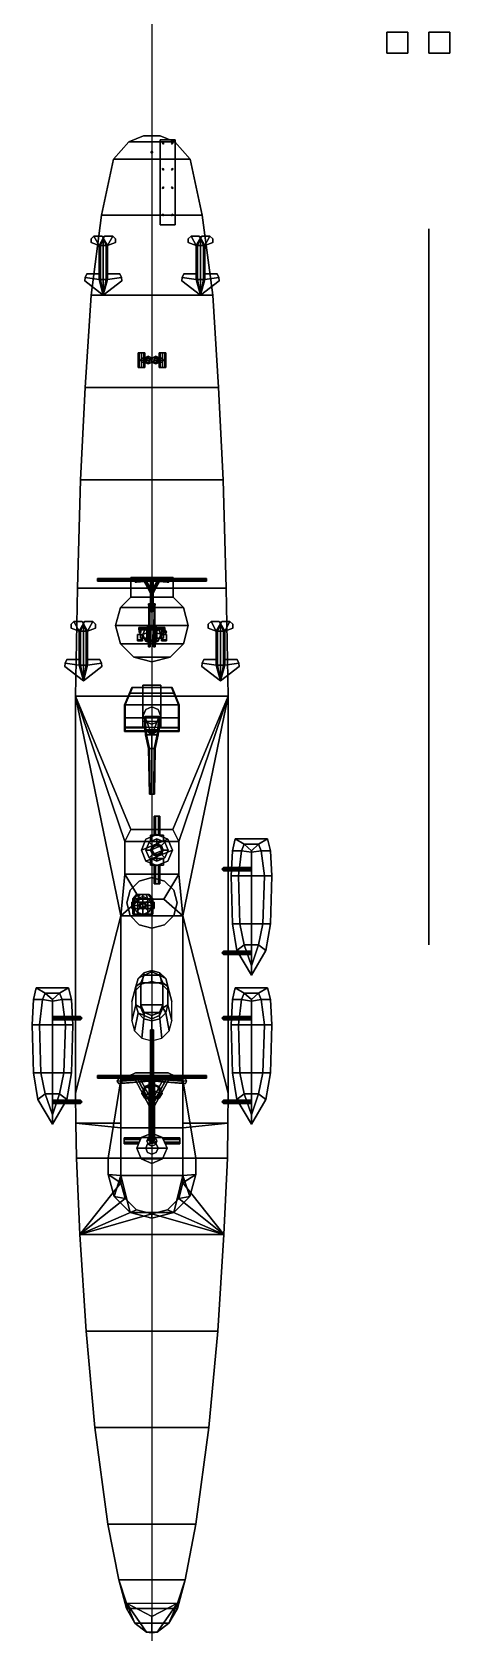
# Model space of a CAD drawing. Header units: millimetres. Extents: x -5.7 to 14.2, y -35.4 to 40.7.
import ezdxf

# ---------------------------------------------------------------- set-up
doc = ezdxf.new("R2010")
doc.units = ezdxf.units.MM
for name, color, linetype in [('gun', 1, 'Continuous'), ('railings', 6, 'Continuous'), ('sleeve', 5, 'Continuous'), ('superstructure', 3, 'Continuous'), ('turret', 2, 'Continuous')]:
    doc.layers.add(name, color=color, linetype=linetype)

msp = doc.modelspace()

# ---------------------------------------------------------------- linework, layer by layer
msp.add_xline((0, 4.53, -4.89), (0, -1))
for points in [[(12.17, 40.7, -17.56), (12.17, 40.7, -18.56), (11.17, 40.7, -18.56), (11.17, 40.7, -17.56)], [(12.17, 40.7, -18.56), (12.17, 39.7, -18.56), (11.17, 39.7, -18.56), (11.17, 40.7, -18.56)], [(11.17, 40.7, -18.56), (11.17, 39.7, -18.56), (11.17, 39.7, -17.56), (11.17, 40.7, -17.56)], [(11.17, 40.7, -17.56), (11.17, 39.7, -17.56), (12.17, 39.7, -17.56), (12.17, 40.7, -17.56)], [(12.17, 39.7, -17.56), (12.17, 39.7, -18.56), (12.17, 40.7, -18.56), (12.17, 40.7, -17.56)], [(14.17, 40.7, -18.56), (14.17, 39.7, -18.56), (13.17, 39.7, -18.56), (13.17, 40.7, -18.56)], [(13.17, 40.7, -18.56), (13.17, 39.7, -18.56), (14.17, 39.7, -18.56), (14.17, 40.7, -18.56)], [(11.17, 39.7, -17.56), (11.17, 39.7, -18.56), (12.17, 39.7, -18.56), (12.17, 39.7, -17.56)], [(-1.09, 35.48, 2.29), (1.09, 35.48, 2.29), (0.4, 35.77, 2.29), (-0.4, 35.77, 2.29)], [(-0.4, 35.77), (-1.09, 35.48), (-1.09, 35.48, 2.29), (-0.4, 35.77, 2.29)], [(0.4, 35.77), (-0.4, 35.77), (-0.4, 35.77, 2.29), (0.4, 35.77, 2.29)], [(0.4, 35.77, 2.29), (1.09, 35.48, 2.29), (1.09, 35.48), (0.4, 35.77)], [(-1.09, 35.48), (-1.82, 34.65), (-1.82, 34.65, 2.29), (-1.09, 35.48, 2.29)], [(-1.09, 35.48, 2.29), (-1.82, 34.65, 2.29), (1.82, 34.65, 2.29), (1.09, 35.48, 2.29)], [(0, 35.05, 2.29), (-0.05, 35, 2.29), (-0.05, 35, 5.1), (0, 35.05, 5.1)], [(0, 35.05, 5.1), (-0.05, 35, 5.1), (0, 34.95, 5.1), (0.05, 35, 5.1)], [(0.05, 35, 2.29), (0, 35.05, 2.29), (0, 35.05, 5.1), (0.05, 35, 5.1)], [(0.4, 35.57, 2.66), (0.4, 31.54, 2.66), (1.1, 31.54, 2.66), (1.1, 35.57, 2.66)], [(1.1, 35.57, 2.59), (1.1, 31.54, 2.59), (0.4, 31.54, 2.59), (0.4, 35.57, 2.59)], [(0.4, 35.57, 2.59), (0.4, 31.54, 2.59), (0.4, 31.54, 2.66), (0.4, 35.57, 2.66)], [(1.1, 35.57, 2.66), (1.1, 35.57, 2.59), (0.4, 35.57, 2.59), (0.4, 35.57, 2.66)], [(0.53, 35.45, 2.29), (0.49, 35.41, 2.29), (0.49, 35.41, 2.59), (0.53, 35.45, 2.59)], [(0.49, 35.41, 2.29), (0.53, 35.37, 2.29), (0.53, 35.37, 2.59), (0.49, 35.41, 2.59)], [(0.57, 35.41, 2.29), (0.53, 35.45, 2.29), (0.53, 35.45, 2.59), (0.57, 35.41, 2.59)], [(0.53, 35.37, 2.29), (0.57, 35.41, 2.29), (0.57, 35.41, 2.59), (0.53, 35.37, 2.59)], [(0.97, 35.45, 2.29), (0.93, 35.41, 2.29), (0.93, 35.41, 2.59), (0.97, 35.45, 2.59)], [(0.93, 35.41, 2.29), (0.97, 35.37, 2.29), (0.97, 35.37, 2.59), (0.93, 35.41, 2.59)], [(1.01, 35.41, 2.29), (0.97, 35.45, 2.29), (0.97, 35.45, 2.59), (1.01, 35.41, 2.59)], [(0.97, 35.37, 2.29), (1.01, 35.41, 2.29), (1.01, 35.41, 2.59), (0.97, 35.37, 2.59)], [(1.09, 35.48, 2.29), (1.82, 34.65, 2.29), (1.82, 34.65), (1.09, 35.48)], [(1.1, 31.54, 2.66), (1.1, 31.54, 2.59), (1.1, 35.57, 2.59), (1.1, 35.57, 2.66)], [(-1.82, 34.65), (-2.39, 32), (-2.39, 32, 2.29), (-1.82, 34.65, 2.29)], [(-1.82, 34.65, 2.29), (-2.39, 32, 2.29), (2.39, 32, 2.29), (1.82, 34.65, 2.29)], [(-0.05, 35, 2.29), (0, 34.95, 2.29), (0, 34.95, 5.1), (-0.05, 35, 5.1)], [(0, 34.95, 2.29), (0.05, 35, 2.29), (0.05, 35, 5.1), (0, 34.95, 5.1)], [(1.82, 34.65, 2.29), (2.39, 32, 2.29), (2.39, 32), (1.82, 34.65)], [(0.53, 34.22, 2.29), (0.49, 34.18, 2.29), (0.49, 34.18, 2.59), (0.53, 34.22, 2.59)], [(0.49, 34.18, 2.29), (0.53, 34.14, 2.29), (0.53, 34.14, 2.59), (0.49, 34.18, 2.59)], [(0.57, 34.18, 2.29), (0.53, 34.22, 2.29), (0.53, 34.22, 2.59), (0.57, 34.18, 2.59)], [(0.53, 34.14, 2.29), (0.57, 34.18, 2.29), (0.57, 34.18, 2.59), (0.53, 34.14, 2.59)], [(0.97, 34.22, 2.29), (0.93, 34.18, 2.29), (0.93, 34.18, 2.59), (0.97, 34.22, 2.59)], [(0.93, 34.18, 2.29), (0.97, 34.14, 2.29), (0.97, 34.14, 2.59), (0.93, 34.18, 2.59)], [(1.01, 34.18, 2.29), (0.97, 34.22, 2.29), (0.97, 34.22, 2.59), (1.01, 34.18, 2.59)], [(0.97, 34.14, 2.29), (1.01, 34.18, 2.29), (1.01, 34.18, 2.59), (0.97, 34.14, 2.59)], [(0.53, 33.34, 2.29), (0.49, 33.3, 2.29), (0.49, 33.3, 2.59), (0.53, 33.34, 2.59)], [(0.49, 33.3, 2.29), (0.53, 33.26, 2.29), (0.53, 33.26, 2.59), (0.49, 33.3, 2.59)], [(0.57, 33.3, 2.29), (0.53, 33.34, 2.29), (0.53, 33.34, 2.59), (0.57, 33.3, 2.59)], [(0.53, 33.26, 2.29), (0.57, 33.3, 2.29), (0.57, 33.3, 2.59), (0.53, 33.26, 2.59)], [(0.97, 33.34, 2.29), (0.93, 33.3, 2.29), (0.93, 33.3, 2.59), (0.97, 33.34, 2.59)], [(0.93, 33.3, 2.29), (0.97, 33.26, 2.29), (0.97, 33.26, 2.59), (0.93, 33.3, 2.59)], [(1.01, 33.3, 2.29), (0.97, 33.34, 2.29), (0.97, 33.34, 2.59), (1.01, 33.3, 2.59)], [(0.97, 33.26, 2.29), (1.01, 33.3, 2.29), (1.01, 33.3, 2.59), (0.97, 33.26, 2.59)], [(-2.39, 32), (-2.89, 28.19), (-2.89, 28.19, 2.29), (-2.39, 32, 2.29)], [(-2.39, 32, 2.29), (-2.89, 28.19, 2.29), (2.89, 28.19, 2.29), (2.39, 32, 2.29)], [(0.53, 32.05, 2.29), (0.49, 32.01, 2.29), (0.49, 32.01, 2.59), (0.53, 32.05, 2.59)], [(0.49, 32.01, 2.29), (0.53, 31.97, 2.29), (0.53, 31.97, 2.59), (0.49, 32.01, 2.59)], [(0.57, 32.01, 2.29), (0.53, 32.05, 2.29), (0.53, 32.05, 2.59), (0.57, 32.01, 2.59)], [(0.53, 31.97, 2.29), (0.57, 32.01, 2.29), (0.57, 32.01, 2.59), (0.53, 31.97, 2.59)], [(0.97, 32.05, 2.29), (0.93, 32.01, 2.29), (0.93, 32.01, 2.59), (0.97, 32.05, 2.59)], [(0.93, 32.01, 2.29), (0.97, 31.97, 2.29), (0.97, 31.97, 2.59), (0.93, 32.01, 2.59)], [(1.01, 32.01, 2.29), (0.97, 32.05, 2.29), (0.97, 32.05, 2.59), (1.01, 32.01, 2.59)], [(0.97, 31.97, 2.29), (1.01, 32.01, 2.29), (1.01, 32.01, 2.59), (0.97, 31.97, 2.59)], [(2.39, 32, 2.29), (2.89, 28.19, 2.29), (2.89, 28.19), (2.39, 32)], [(0.4, 31.54, 2.66), (0.4, 31.54, 2.59), (1.1, 31.54, 2.59), (1.1, 31.54, 2.66)], [(-2.76, 31, 4.57), (-2.51, 30.55, 4.57), (-2.89, 30.69, 4.57), (-2.89, 30.87, 4.57)], [(-2.89, 30.87, 4.57), (-2.89, 30.69, 4.57), (-2.51, 30.55, 4.57), (-2.76, 31, 4.57)], [(-2.37, 31, 4.57), (-2.31, 30.9, 4.57), (-2.51, 30.55, 4.57), (-2.76, 31, 4.57)], [(-2.76, 31, 4.57), (-2.51, 30.55, 4.57), (-2.31, 30.9, 4.57), (-2.37, 31, 4.57)], [(-2.451, 30.55, 4.429), (-2.51, 30.55, 4.57), (-2.31, 30.9, 4.57)], [(-2.51, 30.55, 4.57), (-2.451, 30.55, 4.711), (-2.31, 30.9, 4.57)], [(-2.51, 30.55, 4.57), (-2.451, 30.55, 4.429), (-2.451, 28.93, 4.429), (-2.51, 28.93, 4.57)], [(-2.451, 30.55, 4.711), (-2.51, 30.55, 4.57), (-2.51, 28.93, 4.57), (-2.451, 28.93, 4.711)], [(-2.31, 30.55, 4.37), (-2.451, 30.55, 4.429), (-2.31, 30.9, 4.57)], [(-2.451, 30.55, 4.711), (-2.31, 30.55, 4.77), (-2.31, 30.9, 4.57)], [(-2.451, 30.55, 4.429), (-2.31, 30.55, 4.37), (-2.31, 28.93, 4.37), (-2.451, 28.93, 4.429)], [(-2.31, 30.55, 4.77), (-2.451, 30.55, 4.711), (-2.451, 28.93, 4.711), (-2.31, 28.93, 4.77)], [(-2.31, 31, 4.51), (-2.31, 30.9, 4.57), (-2.31, 30.55, 4.37), (-2.31, 31, 4.12)], [(-2.31, 31, 4.12), (-2.31, 30.55, 4.37), (-2.31, 30.9, 4.57), (-2.31, 31, 4.51)], [(-2.31, 31, 4.12), (-2.31, 30.55, 4.37), (-2.31, 30.69, 3.99), (-2.31, 30.87, 3.99)], [(-2.31, 30.87, 3.99), (-2.31, 30.69, 3.99), (-2.31, 30.55, 4.37), (-2.31, 31, 4.12)], [(-2.31, 31, 5.02), (-2.31, 30.55, 4.77), (-2.31, 30.9, 4.57), (-2.31, 31, 4.63)], [(-2.31, 31, 4.63), (-2.31, 30.9, 4.57), (-2.31, 30.55, 4.77), (-2.31, 31, 5.02)], [(-2.31, 30.87, 5.15), (-2.31, 30.69, 5.15), (-2.31, 30.55, 4.77), (-2.31, 31, 5.02)], [(-2.31, 31, 5.02), (-2.31, 30.55, 4.77), (-2.31, 30.69, 5.15), (-2.31, 30.87, 5.15)], [(-2.25, 31, 4.57), (-2.31, 30.9, 4.57), (-2.11, 30.55, 4.57), (-1.86, 31, 4.57)], [(-1.86, 31, 4.57), (-2.11, 30.55, 4.57), (-2.31, 30.9, 4.57), (-2.25, 31, 4.57)], [(-2.169, 30.55, 4.429), (-2.31, 30.55, 4.37), (-2.31, 30.9, 4.57)], [(-2.11, 30.55, 4.57), (-2.169, 30.55, 4.429), (-2.31, 30.9, 4.57)], [(-2.169, 30.55, 4.711), (-2.11, 30.55, 4.57), (-2.31, 30.9, 4.57)], [(-2.31, 30.55, 4.77), (-2.169, 30.55, 4.711), (-2.31, 30.9, 4.57)], [(-2.31, 30.55, 4.37), (-2.169, 30.55, 4.429), (-2.169, 28.93, 4.429), (-2.31, 28.93, 4.37)], [(-2.169, 30.55, 4.711), (-2.31, 30.55, 4.77), (-2.31, 28.93, 4.77), (-2.169, 28.93, 4.711)], [(-2.169, 30.55, 4.429), (-2.11, 30.55, 4.57), (-2.11, 28.93, 4.57), (-2.169, 28.93, 4.429)], [(-2.11, 30.55, 4.57), (-2.169, 30.55, 4.711), (-2.169, 28.93, 4.711), (-2.11, 28.93, 4.57)], [(-1.86, 31, 4.57), (-2.11, 30.55, 4.57), (-1.73, 30.69, 4.57), (-1.73, 30.87, 4.57)], [(-1.73, 30.87, 4.57), (-1.73, 30.69, 4.57), (-2.11, 30.55, 4.57), (-1.86, 31, 4.57)], [(1.86, 31, 4.57), (2.11, 30.55, 4.57), (1.73, 30.69, 4.57), (1.73, 30.87, 4.57)], [(1.73, 30.87, 4.57), (1.73, 30.69, 4.57), (2.11, 30.55, 4.57), (1.86, 31, 4.57)], [(2.25, 31, 4.57), (2.31, 30.9, 4.57), (2.11, 30.55, 4.57), (1.86, 31, 4.57)], [(1.86, 31, 4.57), (2.11, 30.55, 4.57), (2.31, 30.9, 4.57), (2.25, 31, 4.57)], [(2.169, 30.55, 4.429), (2.11, 30.55, 4.57), (2.31, 30.9, 4.57)], [(2.11, 30.55, 4.57), (2.169, 30.55, 4.711), (2.31, 30.9, 4.57)], [(2.169, 30.55, 4.711), (2.11, 30.55, 4.57), (2.11, 28.93, 4.57), (2.169, 28.93, 4.711)], [(2.11, 30.55, 4.57), (2.169, 30.55, 4.429), (2.169, 28.93, 4.429), (2.11, 28.93, 4.57)], [(2.31, 30.55, 4.37), (2.169, 30.55, 4.429), (2.31, 30.9, 4.57)], [(2.169, 30.55, 4.711), (2.31, 30.55, 4.77), (2.31, 30.9, 4.57)], [(2.31, 30.55, 4.77), (2.169, 30.55, 4.711), (2.169, 28.93, 4.711), (2.31, 28.93, 4.77)], [(2.169, 30.55, 4.429), (2.31, 30.55, 4.37), (2.31, 28.93, 4.37), (2.169, 28.93, 4.429)], [(2.31, 31, 4.63), (2.31, 30.9, 4.57), (2.31, 30.55, 4.77), (2.31, 31, 5.02)], [(2.31, 31, 5.02), (2.31, 30.55, 4.77), (2.31, 30.9, 4.57), (2.31, 31, 4.63)], [(2.31, 31, 5.02), (2.31, 30.55, 4.77), (2.31, 30.69, 5.15), (2.31, 30.87, 5.15)], [(2.31, 30.87, 5.15), (2.31, 30.69, 5.15), (2.31, 30.55, 4.77), (2.31, 31, 5.02)], [(2.31, 31, 4.12), (2.31, 30.55, 4.37), (2.31, 30.69, 3.99), (2.31, 30.87, 3.99)], [(2.31, 30.87, 3.99), (2.31, 30.69, 3.99), (2.31, 30.55, 4.37), (2.31, 31, 4.12)], [(2.31, 31, 4.51), (2.31, 30.9, 4.57), (2.31, 30.55, 4.37), (2.31, 31, 4.12)], [(2.31, 31, 4.12), (2.31, 30.55, 4.37), (2.31, 30.9, 4.57), (2.31, 31, 4.51)], [(2.37, 31, 4.57), (2.31, 30.9, 4.57), (2.51, 30.55, 4.57), (2.76, 31, 4.57)], [(2.76, 31, 4.57), (2.51, 30.55, 4.57), (2.31, 30.9, 4.57), (2.37, 31, 4.57)], [(2.51, 30.55, 4.57), (2.451, 30.55, 4.429), (2.31, 30.9, 4.57)], [(2.451, 30.55, 4.429), (2.31, 30.55, 4.37), (2.31, 30.9, 4.57)], [(2.31, 30.55, 4.77), (2.451, 30.55, 4.711), (2.31, 30.9, 4.57)], [(2.451, 30.55, 4.711), (2.51, 30.55, 4.57), (2.31, 30.9, 4.57)], [(2.451, 30.55, 4.711), (2.31, 30.55, 4.77), (2.31, 28.93, 4.77), (2.451, 28.93, 4.711)], [(2.31, 30.55, 4.37), (2.451, 30.55, 4.429), (2.451, 28.93, 4.429), (2.31, 28.93, 4.37)], [(2.51, 30.55, 4.57), (2.451, 30.55, 4.711), (2.451, 28.93, 4.711), (2.51, 28.93, 4.57)], [(2.451, 30.55, 4.429), (2.51, 30.55, 4.57), (2.51, 28.93, 4.57), (2.451, 28.93, 4.429)], [(2.76, 31, 4.57), (2.51, 30.55, 4.57), (2.89, 30.69, 4.57), (2.89, 30.87, 4.57)], [(2.89, 30.87, 4.57), (2.89, 30.69, 4.57), (2.51, 30.55, 4.57), (2.76, 31, 4.57)], [(-2.31, 29.96, 4.37), (-2.31, 29.37, 4.37), (-2.31, 29.37, 2.29), (-2.31, 29.96, 2.29)], [(-2.31, 29.96, 2.29), (-2.31, 29.37, 2.29), (-2.31, 29.37, 4.37), (-2.31, 29.96, 4.37)], [(2.31, 29.96, 4.37), (2.31, 29.37, 4.37), (2.31, 29.37, 2.29), (2.31, 29.96, 2.29)], [(2.31, 29.96, 2.29), (2.31, 29.37, 2.29), (2.31, 29.37, 4.37), (2.31, 29.96, 4.37)], [(-2.51, 28.93, 4.57), (-2.31, 28.19, 4.57), (-3.19, 28.87, 4.57), (-3.18, 29.03, 4.57)], [(-3.18, 29.03, 4.57), (-3.19, 28.87, 4.57), (-2.31, 28.19, 4.57), (-2.51, 28.93, 4.57)], [(-2.51, 29.2, 4.57), (-2.51, 28.93, 4.57), (-3.18, 29.03, 4.57), (-3.1, 29.2, 4.57)], [(-3.1, 29.2, 4.57), (-3.18, 29.03, 4.57), (-2.51, 28.93, 4.57), (-2.51, 29.2, 4.57)], [(-2.51, 28.93, 4.57), (-2.451, 28.93, 4.429), (-2.31, 28.19, 4.57)], [(-2.451, 28.93, 4.711), (-2.51, 28.93, 4.57), (-2.31, 28.19, 4.57)], [(-2.451, 28.93, 4.429), (-2.31, 28.93, 4.37), (-2.31, 28.19, 4.57)], [(-2.31, 28.93, 4.77), (-2.451, 28.93, 4.711), (-2.31, 28.19, 4.57)], [(-2.31, 29.2, 4.37), (-2.31, 28.93, 4.37), (-2.31, 29.03, 3.7), (-2.31, 29.2, 3.78)], [(-2.31, 29.2, 3.78), (-2.31, 29.03, 3.7), (-2.31, 28.93, 4.37), (-2.31, 29.2, 4.37)], [(-2.31, 29.2, 5.36), (-2.31, 29.03, 5.44), (-2.31, 28.93, 4.77), (-2.31, 29.2, 4.77)], [(-2.31, 29.2, 4.77), (-2.31, 28.93, 4.77), (-2.31, 29.03, 5.44), (-2.31, 29.2, 5.36)], [(-2.31, 28.93, 4.37), (-2.31, 28.19, 4.57), (-2.31, 28.87, 3.69), (-2.31, 29.03, 3.7)], [(-2.31, 29.03, 3.7), (-2.31, 28.87, 3.69), (-2.31, 28.19, 4.57), (-2.31, 28.93, 4.37)], [(-2.31, 29.03, 5.44), (-2.31, 28.87, 5.45), (-2.31, 28.19, 4.57), (-2.31, 28.93, 4.77)], [(-2.31, 28.93, 4.77), (-2.31, 28.19, 4.57), (-2.31, 28.87, 5.45), (-2.31, 29.03, 5.44)], [(-2.11, 28.93, 4.57), (-2.31, 28.19, 4.57), (-1.43, 28.87, 4.57), (-1.44, 29.03, 4.57)], [(-1.44, 29.03, 4.57), (-1.43, 28.87, 4.57), (-2.31, 28.19, 4.57), (-2.11, 28.93, 4.57)], [(-2.169, 28.93, 4.429), (-2.11, 28.93, 4.57), (-2.31, 28.19, 4.57)], [(-2.31, 28.93, 4.37), (-2.169, 28.93, 4.429), (-2.31, 28.19, 4.57)], [(-2.169, 28.93, 4.711), (-2.31, 28.93, 4.77), (-2.31, 28.19, 4.57)], [(-2.11, 28.93, 4.57), (-2.169, 28.93, 4.711), (-2.31, 28.19, 4.57)], [(-2.11, 29.2, 4.57), (-2.11, 28.93, 4.57), (-1.44, 29.03, 4.57), (-1.52, 29.2, 4.57)], [(-1.52, 29.2, 4.57), (-1.44, 29.03, 4.57), (-2.11, 28.93, 4.57), (-2.11, 29.2, 4.57)], [(2.11, 28.93, 4.57), (2.31, 28.19, 4.57), (1.43, 28.87, 4.57), (1.44, 29.03, 4.57)], [(1.44, 29.03, 4.57), (1.43, 28.87, 4.57), (2.31, 28.19, 4.57), (2.11, 28.93, 4.57)], [(2.11, 29.2, 4.57), (2.11, 28.93, 4.57), (1.44, 29.03, 4.57), (1.52, 29.2, 4.57)], [(1.52, 29.2, 4.57), (1.44, 29.03, 4.57), (2.11, 28.93, 4.57), (2.11, 29.2, 4.57)], [(2.169, 28.93, 4.711), (2.11, 28.93, 4.57), (2.31, 28.19, 4.57)], [(2.11, 28.93, 4.57), (2.169, 28.93, 4.429), (2.31, 28.19, 4.57)], [(2.31, 28.93, 4.77), (2.169, 28.93, 4.711), (2.31, 28.19, 4.57)], [(2.169, 28.93, 4.429), (2.31, 28.93, 4.37), (2.31, 28.19, 4.57)], [(2.31, 29.2, 5.36), (2.31, 29.03, 5.44), (2.31, 28.93, 4.77), (2.31, 29.2, 4.77)], [(2.31, 29.2, 4.77), (2.31, 28.93, 4.77), (2.31, 29.03, 5.44), (2.31, 29.2, 5.36)], [(2.31, 29.2, 4.37), (2.31, 28.93, 4.37), (2.31, 29.03, 3.7), (2.31, 29.2, 3.78)], [(2.31, 29.2, 3.78), (2.31, 29.03, 3.7), (2.31, 28.93, 4.37), (2.31, 29.2, 4.37)], [(2.31, 28.93, 4.77), (2.31, 28.19, 4.57), (2.31, 28.87, 5.45), (2.31, 29.03, 5.44)], [(2.31, 29.03, 5.44), (2.31, 28.87, 5.45), (2.31, 28.19, 4.57), (2.31, 28.93, 4.77)], [(2.31, 28.93, 4.37), (2.31, 28.19, 4.57), (2.31, 28.87, 3.69), (2.31, 29.03, 3.7)], [(2.31, 29.03, 3.7), (2.31, 28.87, 3.69), (2.31, 28.19, 4.57), (2.31, 28.93, 4.37)], [(2.51, 28.93, 4.57), (2.31, 28.19, 4.57), (3.19, 28.87, 4.57), (3.18, 29.03, 4.57)], [(3.18, 29.03, 4.57), (3.19, 28.87, 4.57), (2.31, 28.19, 4.57), (2.51, 28.93, 4.57)], [(2.51, 28.93, 4.57), (2.451, 28.93, 4.711), (2.31, 28.19, 4.57)], [(2.451, 28.93, 4.711), (2.31, 28.93, 4.77), (2.31, 28.19, 4.57)], [(2.31, 28.93, 4.37), (2.451, 28.93, 4.429), (2.31, 28.19, 4.57)], [(2.451, 28.93, 4.429), (2.51, 28.93, 4.57), (2.31, 28.19, 4.57)], [(2.51, 29.2, 4.57), (2.51, 28.93, 4.57), (3.18, 29.03, 4.57), (3.1, 29.2, 4.57)], [(3.1, 29.2, 4.57), (3.18, 29.03, 4.57), (2.51, 28.93, 4.57), (2.51, 29.2, 4.57)], [(-2.89, 28.19), (-3.17, 23.8), (-3.17, 23.8, 2.29), (-2.89, 28.19, 2.29)], [(-2.89, 28.19, 2.29), (-3.17, 23.8, 2.29), (3.17, 23.8, 2.29), (2.89, 28.19, 2.29)], [(2.89, 28.19, 2.29), (3.17, 23.8, 2.29), (3.17, 23.8), (2.89, 28.19)], [(-0.66, 24.76, 3.18), (-0.613, 24.76, 3.293), (-0.613, 25.46, 3.293), (-0.66, 25.46, 3.18)], [(-0.613, 25.46, 3.293), (-0.34, 25.46, 3.18), (-0.387, 25.46, 3.067), (-0.66, 25.46, 3.18)], [(-0.613, 24.76, 3.067), (-0.66, 24.76, 3.18), (-0.66, 25.46, 3.18), (-0.613, 25.46, 3.067)], [(-0.66, 25.46, 3.18), (-0.387, 25.46, 3.067), (-0.5, 25.46, 3.02), (-0.613, 25.46, 3.067)], [(-0.5, 25.46, 3.34), (-0.387, 25.46, 3.293), (-0.34, 25.46, 3.18), (-0.613, 25.46, 3.293)], [(-0.5, 24.76, 3.02), (-0.613, 24.76, 3.067), (-0.613, 25.46, 3.067), (-0.5, 25.46, 3.02)], [(-0.613, 24.76, 3.293), (-0.5, 24.76, 3.34), (-0.5, 25.46, 3.34), (-0.613, 25.46, 3.293)], [(-0.235, 25.205, 2.42), (-0.29, 25.11, 2.42), (-0.545, 25.11, 3.045), (-0.498, 25.205, 3.072)], [(-0.29, 25.11, 2.42), (-0.235, 25.015, 2.42), (-0.498, 25.015, 3.072), (-0.545, 25.11, 3.045)], [(-0.387, 24.76, 3.067), (-0.5, 24.76, 3.02), (-0.5, 25.46, 3.02), (-0.387, 25.46, 3.067)], [(-0.5, 24.76, 3.34), (-0.387, 24.76, 3.293), (-0.387, 25.46, 3.293), (-0.5, 25.46, 3.34)], [(-0.125, 25.205, 2.42), (-0.235, 25.205, 2.42), (-0.498, 25.205, 3.072), (-0.402, 25.205, 3.127)], [(-0.07, 25.11, 2.42), (-0.125, 25.205, 2.42), (-0.402, 25.205, 3.127), (-0.355, 25.11, 3.155)], [(-0.125, 25.015, 2.42), (-0.07, 25.11, 2.42), (-0.355, 25.11, 3.155), (-0.402, 25.015, 3.127)], [(-0.387, 24.76, 3.293), (-0.34, 24.76, 3.18), (-0.34, 25.46, 3.18), (-0.387, 25.46, 3.293)], [(-0.34, 24.76, 3.18), (-0.387, 24.76, 3.067), (-0.387, 25.46, 3.067), (-0.34, 25.46, 3.18)], [(-0.307, 25.237, 2.42), (-0.36, 25.11, 2.42), (-0.307, 24.983, 2.42), (-0.18, 25.29, 2.42)], [(-0.36, 25.11, 2.42), (-0.307, 25.237, 2.42), (-0.307, 25.237, 2.29), (-0.36, 25.11, 2.29)], [(-0.307, 24.983, 2.42), (-0.36, 25.11, 2.42), (-0.36, 25.11, 2.29), (-0.307, 24.983, 2.29)], [(-0.18, 25.29, 2.42), (-0.307, 24.983, 2.42), (-0.18, 24.93, 2.42), (-0.053, 25.237, 2.42)], [(-0.307, 25.237, 2.42), (-0.18, 25.29, 2.42), (-0.18, 25.29, 2.29), (-0.307, 25.237, 2.29)], [(-0.18, 25.29, 2.42), (-0.053, 25.237, 2.42), (-0.053, 25.237, 2.29), (-0.18, 25.29, 2.29)], [(-0.053, 25.237, 2.42), (-0.18, 24.93, 2.42), (-0.053, 24.983, 2.42), (0, 25.11, 2.42)], [(-0.053, 25.237, 2.42), (0, 25.11, 2.42), (0, 25.11, 2.29), (-0.053, 25.237, 2.29)], [(0, 25.11, 2.42), (-0.053, 24.983, 2.42), (-0.053, 24.983, 2.29), (0, 25.11, 2.29)], [(0.053, 24.983, 2.42), (0.18, 25.29, 2.42), (0.053, 25.237, 2.42), (0, 25.11, 2.42)], [(0, 25.11, 2.42), (0.053, 25.237, 2.42), (0.053, 25.237, 2.29), (0, 25.11, 2.29)], [(0.053, 24.983, 2.42), (0, 25.11, 2.42), (0, 25.11, 2.29), (0.053, 24.983, 2.29)], [(0.053, 25.237, 2.42), (0.18, 25.29, 2.42), (0.18, 25.29, 2.29), (0.053, 25.237, 2.29)], [(0.18, 24.93, 2.42), (0.307, 25.237, 2.42), (0.18, 25.29, 2.42), (0.053, 24.983, 2.42)], [(0.125, 25.205, 2.42), (0.07, 25.11, 2.42), (0.355, 25.11, 3.155), (0.402, 25.205, 3.127)], [(0.07, 25.11, 2.42), (0.125, 25.015, 2.42), (0.402, 25.015, 3.127), (0.355, 25.11, 3.155)], [(0.235, 25.205, 2.42), (0.125, 25.205, 2.42), (0.402, 25.205, 3.127), (0.498, 25.205, 3.072)], [(0.18, 25.29, 2.42), (0.307, 25.237, 2.42), (0.307, 25.237, 2.29), (0.18, 25.29, 2.29)], [(0.307, 24.983, 2.42), (0.36, 25.11, 2.42), (0.307, 25.237, 2.42), (0.18, 24.93, 2.42)], [(0.29, 25.11, 2.42), (0.235, 25.205, 2.42), (0.498, 25.205, 3.072), (0.545, 25.11, 3.045)], [(0.235, 25.015, 2.42), (0.29, 25.11, 2.42), (0.545, 25.11, 3.045), (0.498, 25.015, 3.072)], [(0.307, 25.237, 2.42), (0.36, 25.11, 2.42), (0.36, 25.11, 2.29), (0.307, 25.237, 2.29)], [(0.36, 25.11, 2.42), (0.307, 24.983, 2.42), (0.307, 24.983, 2.29), (0.36, 25.11, 2.29)], [(0.66, 25.46, 3.18), (0.387, 25.46, 3.067), (0.34, 25.46, 3.18), (0.613, 25.46, 3.293)], [(0.613, 25.46, 3.293), (0.34, 25.46, 3.18), (0.387, 25.46, 3.293), (0.5, 25.46, 3.34)], [(0.387, 25.46, 3.293), (0.34, 25.46, 3.18), (0.34, 24.76, 3.18), (0.387, 24.76, 3.293)], [(0.34, 25.46, 3.18), (0.387, 25.46, 3.067), (0.387, 24.76, 3.067), (0.34, 24.76, 3.18)], [(0.613, 25.46, 3.067), (0.5, 25.46, 3.02), (0.387, 25.46, 3.067), (0.66, 25.46, 3.18)], [(0.387, 25.46, 3.067), (0.5, 25.46, 3.02), (0.5, 24.76, 3.02), (0.387, 24.76, 3.067)], [(0.5, 25.46, 3.34), (0.387, 25.46, 3.293), (0.387, 24.76, 3.293), (0.5, 24.76, 3.34)], [(0.5, 25.46, 3.02), (0.613, 25.46, 3.067), (0.613, 24.76, 3.067), (0.5, 24.76, 3.02)], [(0.613, 25.46, 3.293), (0.5, 25.46, 3.34), (0.5, 24.76, 3.34), (0.613, 24.76, 3.293)], [(0.66, 25.46, 3.18), (0.613, 25.46, 3.293), (0.613, 24.76, 3.293), (0.66, 24.76, 3.18)], [(0.613, 25.46, 3.067), (0.66, 25.46, 3.18), (0.66, 24.76, 3.18), (0.613, 24.76, 3.067)], [(-0.66, 24.76, 3.18), (-0.387, 24.76, 3.067), (-0.34, 24.76, 3.18), (-0.613, 24.76, 3.293)], [(-0.613, 24.76, 3.067), (-0.5, 24.76, 3.02), (-0.387, 24.76, 3.067), (-0.66, 24.76, 3.18)], [(-0.613, 24.76, 3.293), (-0.34, 24.76, 3.18), (-0.387, 24.76, 3.293), (-0.5, 24.76, 3.34)], [(-0.235, 25.015, 2.42), (-0.125, 25.015, 2.42), (-0.402, 25.015, 3.127), (-0.498, 25.015, 3.072)], [(-0.18, 24.93, 2.42), (-0.307, 24.983, 2.42), (-0.307, 24.983, 2.29), (-0.18, 24.93, 2.29)], [(-0.053, 24.983, 2.42), (-0.18, 24.93, 2.42), (-0.18, 24.93, 2.29), (-0.053, 24.983, 2.29)], [(0.18, 24.93, 2.42), (0.053, 24.983, 2.42), (0.053, 24.983, 2.29), (0.18, 24.93, 2.29)], [(0.125, 25.015, 2.42), (0.235, 25.015, 2.42), (0.498, 25.015, 3.072), (0.402, 25.015, 3.127)], [(0.307, 24.983, 2.42), (0.18, 24.93, 2.42), (0.18, 24.93, 2.29), (0.307, 24.983, 2.29)], [(0.613, 24.76, 3.293), (0.34, 24.76, 3.18), (0.387, 24.76, 3.067), (0.66, 24.76, 3.18)], [(0.5, 24.76, 3.34), (0.387, 24.76, 3.293), (0.34, 24.76, 3.18), (0.613, 24.76, 3.293)], [(0.66, 24.76, 3.18), (0.387, 24.76, 3.067), (0.5, 24.76, 3.02), (0.613, 24.76, 3.067)], [(-3.17, 23.8), (-3.39, 19.41), (-3.39, 19.41, 2.29), (-3.17, 23.8, 2.29)], [(-3.17, 23.8, 2.29), (-3.39, 19.41, 2.29), (3.39, 19.41, 2.29), (3.17, 23.8, 2.29)], [(3.17, 23.8, 2.29), (3.39, 19.41, 2.29), (3.39, 19.41), (3.17, 23.8)], [(-3.39, 19.41), (-3.53, 14.27), (-3.53, 14.27, 2.29), (-3.39, 19.41, 2.29)], [(-3.39, 19.41, 2.29), (-3.53, 14.27, 2.29), (3.53, 14.27, 2.29), (3.39, 19.41, 2.29)], [(3.39, 19.41, 2.29), (3.53, 14.27, 2.29), (3.53, 14.27), (3.39, 19.41)], [(-2.59, 14.72, 9.37), (-2.59, 14.66, 9.43), (2.59, 14.66, 9.43), (2.59, 14.72, 9.37)], [(-2.59, 14.66, 9.31), (-2.59, 14.72, 9.37), (2.59, 14.72, 9.37), (2.59, 14.66, 9.31)], [(-2.59, 14.72, 9.37), (-2.59, 14.66, 9.31), (-2.59, 14.6, 9.37), (-2.59, 14.66, 9.43)], [(-2.59, 14.66, 9.43), (-2.59, 14.6, 9.37), (2.59, 14.6, 9.37), (2.59, 14.66, 9.43)], [(-2.59, 14.6, 9.37), (-2.59, 14.66, 9.31), (2.59, 14.66, 9.31), (2.59, 14.6, 9.37)], [(-1.01, 14.78, 4.24), (-1.01, 13.843, 4.24), (1.01, 13.843, 4.24), (1.01, 14.78, 4.24)], [(-1.01, 14.78, 2.29), (-1.01, 13.843, 2.29), (-1.01, 13.843, 4.24), (-1.01, 14.78, 4.24)], [(1.01, 14.78, 4.24), (1.01, 14.78, 2.29), (-1.01, 14.78, 2.29), (-1.01, 14.78, 4.24)], [(-0.798, 14.666, 4.24), (-0.83, 14.61, 4.24), (-0.065, 14.675, 10.99), (-0.033, 14.731, 10.99)], [(-0.83, 14.61, 4.24), (-0.798, 14.554, 4.24), (-0.033, 14.619, 10.99), (-0.065, 14.675, 10.99)], [(-0.798, 14.554, 4.24), (-0.733, 14.554, 4.24), (0.032, 14.619, 10.99), (-0.033, 14.619, 10.99)], [(-0.733, 14.666, 4.24), (-0.798, 14.666, 4.24), (-0.033, 14.731, 10.99), (0.032, 14.731, 10.99)], [(-0.7, 14.61, 4.24), (-0.733, 14.666, 4.24), (0.032, 14.731, 10.99), (0.065, 14.675, 10.99)], [(-0.733, 14.554, 4.24), (-0.7, 14.61, 4.24), (0.065, 14.675, 10.99), (0.032, 14.619, 10.99)], [(-0.4, 14.645, 8.03), (-0.335, 14.645, 7.965), (0, 14.01, 7.965), (-0.065, 14.025, 8.03)], [(-0.335, 14.645, 8.095), (-0.4, 14.645, 8.03), (-0.065, 14.025, 8.03), (0, 14.04, 8.095)], [(-0.335, 14.645, 7.965), (-0.27, 14.645, 8.03), (0.065, 14.025, 8.03), (0, 14.01, 7.965)], [(-0.27, 14.645, 8.03), (-0.335, 14.645, 8.095), (0, 14.04, 8.095), (0.065, 14.025, 8.03)], [(0.732, 14.666, 4.24), (0.7, 14.61, 4.24), (-0.065, 14.675, 10.99), (-0.033, 14.731, 10.99)], [(-0.033, 13.251, 4.24), (-0.065, 13.195, 4.24), (-0.065, 14.675, 10.99), (-0.033, 14.731, 10.99)], [(0.7, 14.61, 4.24), (0.732, 14.554, 4.24), (-0.033, 14.619, 10.99), (-0.065, 14.675, 10.99)], [(-0.065, 13.195, 4.24), (-0.033, 13.139, 4.24), (-0.033, 14.619, 10.99), (-0.065, 14.675, 10.99)], [(0.27, 14.645, 8.03), (0.335, 14.645, 7.965), (0, 14.01, 7.965), (-0.065, 14.025, 8.03)], [(0.335, 14.645, 8.095), (0.27, 14.645, 8.03), (-0.065, 14.025, 8.03), (0, 14.04, 8.095)], [(-0.033, 13.139, 4.24), (0.032, 13.139, 4.24), (0.032, 14.619, 10.99), (-0.033, 14.619, 10.99)], [(0.797, 14.666, 4.24), (0.732, 14.666, 4.24), (-0.033, 14.731, 10.99), (0.032, 14.731, 10.99)], [(0.032, 13.251, 4.24), (-0.033, 13.251, 4.24), (-0.033, 14.731, 10.99), (0.032, 14.731, 10.99)], [(0.732, 14.554, 4.24), (0.797, 14.554, 4.24), (0.032, 14.619, 10.99), (-0.033, 14.619, 10.99)], [(0.335, 14.645, 7.965), (0.4, 14.645, 8.03), (0.065, 14.025, 8.03), (0, 14.01, 7.965)], [(0.4, 14.645, 8.03), (0.335, 14.645, 8.095), (0, 14.04, 8.095), (0.065, 14.025, 8.03)], [(0.83, 14.61, 4.24), (0.797, 14.666, 4.24), (0.032, 14.731, 10.99), (0.065, 14.675, 10.99)], [(0.065, 13.195, 4.24), (0.032, 13.251, 4.24), (0.032, 14.731, 10.99), (0.065, 14.675, 10.99)], [(0.797, 14.554, 4.24), (0.83, 14.61, 4.24), (0.065, 14.675, 10.99), (0.032, 14.619, 10.99)], [(0.032, 13.139, 4.24), (0.065, 13.195, 4.24), (0.065, 14.675, 10.99), (0.032, 14.619, 10.99)], [(1.01, 13.843, 4.24), (1.01, 13.843, 2.29), (1.01, 14.78, 2.29), (1.01, 14.78, 4.24)], [(2.59, 14.66, 9.43), (2.59, 14.6, 9.37), (2.59, 14.66, 9.31), (2.59, 14.72, 9.37)], [(-3.53, 14.27), (-3.63, 9.13), (-3.63, 9.13, 2.29), (-3.53, 14.27, 2.29)], [(-3.53, 14.27, 2.29), (-3.63, 9.13, 2.29), (3.63, 9.13, 2.29), (3.53, 14.27, 2.29)], [(-1.01, 13.843, 2.29), (-1.498, 13.355, 2.29), (-1.498, 13.355, 4.24), (-1.01, 13.843, 4.24)], [(-1.01, 13.843, 4.24), (-1.498, 13.355, 4.24), (1.498, 13.355, 4.24), (1.01, 13.843, 4.24)], [(1.498, 13.355, 2.29), (1.01, 13.843, 2.29), (1.01, 13.843, 4.24), (1.498, 13.355, 4.24)], [(3.53, 14.27, 2.29), (3.63, 9.13, 2.29), (3.63, 9.13), (3.53, 14.27)], [(-1.498, 13.355, 2.29), (-1.73, 12.49, 2.29), (-1.73, 12.49, 4.24), (-1.498, 13.355, 4.24)], [(-1.498, 13.355, 4.24), (-1.73, 12.49, 4.24), (1.73, 12.49, 4.24), (1.498, 13.355, 4.24)], [(1.73, 12.49, 2.29), (1.498, 13.355, 2.29), (1.498, 13.355, 4.24), (1.73, 12.49, 4.24)], [(-3.84, 12.55, 4.57), (-3.84, 12.37, 4.57), (-3.46, 12.23, 4.57), (-3.71, 12.68, 4.57)], [(-3.71, 12.68, 4.57), (-3.46, 12.23, 4.57), (-3.84, 12.37, 4.57), (-3.84, 12.55, 4.57)], [(-3.71, 12.68, 4.57), (-3.46, 12.23, 4.57), (-3.26, 12.58, 4.57), (-3.32, 12.68, 4.57)], [(-3.32, 12.68, 4.57), (-3.26, 12.58, 4.57), (-3.46, 12.23, 4.57), (-3.71, 12.68, 4.57)], [(-3.401, 12.23, 4.429), (-3.46, 12.23, 4.57), (-3.26, 12.58, 4.57)], [(-3.46, 12.23, 4.57), (-3.401, 12.23, 4.711), (-3.26, 12.58, 4.57)], [(-3.46, 12.23, 4.57), (-3.401, 12.23, 4.429), (-3.401, 10.61, 4.429), (-3.46, 10.61, 4.57)], [(-3.401, 12.23, 4.711), (-3.46, 12.23, 4.57), (-3.46, 10.61, 4.57), (-3.401, 10.61, 4.711)], [(-3.26, 12.23, 4.37), (-3.401, 12.23, 4.429), (-3.26, 12.58, 4.57)], [(-3.401, 12.23, 4.711), (-3.26, 12.23, 4.77), (-3.26, 12.58, 4.57)], [(-3.401, 12.23, 4.429), (-3.26, 12.23, 4.37), (-3.26, 10.61, 4.37), (-3.401, 10.61, 4.429)], [(-3.26, 12.23, 4.77), (-3.401, 12.23, 4.711), (-3.401, 10.61, 4.711), (-3.26, 10.61, 4.77)], [(-3.26, 12.68, 4.12), (-3.26, 12.23, 4.37), (-3.26, 12.58, 4.57), (-3.26, 12.68, 4.51)], [(-3.26, 12.68, 4.51), (-3.26, 12.58, 4.57), (-3.26, 12.23, 4.37), (-3.26, 12.68, 4.12)], [(-3.26, 12.55, 3.99), (-3.26, 12.37, 3.99), (-3.26, 12.23, 4.37), (-3.26, 12.68, 4.12)], [(-3.26, 12.68, 4.12), (-3.26, 12.23, 4.37), (-3.26, 12.37, 3.99), (-3.26, 12.55, 3.99)], [(-2.81, 12.68, 4.57), (-3.06, 12.23, 4.57), (-3.26, 12.58, 4.57), (-3.2, 12.68, 4.57)], [(-3.2, 12.68, 4.57), (-3.26, 12.58, 4.57), (-3.06, 12.23, 4.57), (-2.81, 12.68, 4.57)], [(-3.26, 12.68, 5.02), (-3.26, 12.23, 4.77), (-3.26, 12.37, 5.15), (-3.26, 12.55, 5.15)], [(-3.26, 12.55, 5.15), (-3.26, 12.37, 5.15), (-3.26, 12.23, 4.77), (-3.26, 12.68, 5.02)], [(-3.26, 12.68, 4.63), (-3.26, 12.58, 4.57), (-3.26, 12.23, 4.77), (-3.26, 12.68, 5.02)], [(-3.26, 12.68, 5.02), (-3.26, 12.23, 4.77), (-3.26, 12.58, 4.57), (-3.26, 12.68, 4.63)], [(-3.06, 12.23, 4.57), (-3.119, 12.23, 4.429), (-3.26, 12.58, 4.57)], [(-3.119, 12.23, 4.429), (-3.26, 12.23, 4.37), (-3.26, 12.58, 4.57)], [(-3.26, 12.23, 4.77), (-3.119, 12.23, 4.711), (-3.26, 12.58, 4.57)], [(-3.119, 12.23, 4.711), (-3.06, 12.23, 4.57), (-3.26, 12.58, 4.57)], [(-3.26, 12.23, 4.37), (-3.119, 12.23, 4.429), (-3.119, 10.61, 4.429), (-3.26, 10.61, 4.37)], [(-3.119, 12.23, 4.711), (-3.26, 12.23, 4.77), (-3.26, 10.61, 4.77), (-3.119, 10.61, 4.711)], [(-3.119, 12.23, 4.429), (-3.06, 12.23, 4.57), (-3.06, 10.61, 4.57), (-3.119, 10.61, 4.429)], [(-3.06, 12.23, 4.57), (-3.119, 12.23, 4.711), (-3.119, 10.61, 4.711), (-3.06, 10.61, 4.57)], [(-2.68, 12.55, 4.57), (-2.68, 12.37, 4.57), (-3.06, 12.23, 4.57), (-2.81, 12.68, 4.57)], [(-2.81, 12.68, 4.57), (-3.06, 12.23, 4.57), (-2.68, 12.37, 4.57), (-2.68, 12.55, 4.57)], [(-1.73, 12.49, 2.29), (-1.498, 11.625, 2.29), (-1.498, 11.625, 4.24), (-1.73, 12.49, 4.24)], [(-1.73, 12.49, 4.24), (-1.498, 11.625, 4.24), (1.498, 11.625, 4.24), (1.73, 12.49, 4.24)], [(1.498, 11.625, 2.29), (1.73, 12.49, 2.29), (1.73, 12.49, 4.24), (1.498, 11.625, 4.24)], [(2.81, 12.68, 4.57), (3.06, 12.23, 4.57), (2.68, 12.37, 4.57), (2.68, 12.55, 4.57)], [(2.68, 12.55, 4.57), (2.68, 12.37, 4.57), (3.06, 12.23, 4.57), (2.81, 12.68, 4.57)], [(3.2, 12.68, 4.57), (3.26, 12.58, 4.57), (3.06, 12.23, 4.57), (2.81, 12.68, 4.57)], [(2.81, 12.68, 4.57), (3.06, 12.23, 4.57), (3.26, 12.58, 4.57), (3.2, 12.68, 4.57)], [(3.119, 12.23, 4.429), (3.06, 12.23, 4.57), (3.26, 12.58, 4.57)], [(3.06, 12.23, 4.57), (3.119, 12.23, 4.711), (3.26, 12.58, 4.57)], [(3.06, 12.23, 4.57), (3.119, 12.23, 4.429), (3.119, 10.61, 4.429), (3.06, 10.61, 4.57)], [(3.119, 12.23, 4.711), (3.06, 12.23, 4.57), (3.06, 10.61, 4.57), (3.119, 10.61, 4.711)], [(3.26, 12.23, 4.37), (3.119, 12.23, 4.429), (3.26, 12.58, 4.57)], [(3.119, 12.23, 4.711), (3.26, 12.23, 4.77), (3.26, 12.58, 4.57)], [(3.119, 12.23, 4.429), (3.26, 12.23, 4.37), (3.26, 10.61, 4.37), (3.119, 10.61, 4.429)], [(3.26, 12.23, 4.77), (3.119, 12.23, 4.711), (3.119, 10.61, 4.711), (3.26, 10.61, 4.77)], [(3.26, 12.68, 4.51), (3.26, 12.58, 4.57), (3.26, 12.23, 4.37), (3.26, 12.68, 4.12)], [(3.26, 12.68, 4.12), (3.26, 12.23, 4.37), (3.26, 12.58, 4.57), (3.26, 12.68, 4.51)], [(3.26, 12.68, 4.12), (3.26, 12.23, 4.37), (3.26, 12.37, 3.99), (3.26, 12.55, 3.99)], [(3.26, 12.55, 3.99), (3.26, 12.37, 3.99), (3.26, 12.23, 4.37), (3.26, 12.68, 4.12)], [(3.26, 12.68, 5.02), (3.26, 12.23, 4.77), (3.26, 12.58, 4.57), (3.26, 12.68, 4.63)], [(3.26, 12.68, 4.63), (3.26, 12.58, 4.57), (3.26, 12.23, 4.77), (3.26, 12.68, 5.02)], [(3.26, 12.55, 5.15), (3.26, 12.37, 5.15), (3.26, 12.23, 4.77), (3.26, 12.68, 5.02)], [(3.26, 12.68, 5.02), (3.26, 12.23, 4.77), (3.26, 12.37, 5.15), (3.26, 12.55, 5.15)], [(3.32, 12.68, 4.57), (3.26, 12.58, 4.57), (3.46, 12.23, 4.57), (3.71, 12.68, 4.57)], [(3.71, 12.68, 4.57), (3.46, 12.23, 4.57), (3.26, 12.58, 4.57), (3.32, 12.68, 4.57)], [(3.401, 12.23, 4.429), (3.26, 12.23, 4.37), (3.26, 12.58, 4.57)], [(3.46, 12.23, 4.57), (3.401, 12.23, 4.429), (3.26, 12.58, 4.57)], [(3.401, 12.23, 4.711), (3.46, 12.23, 4.57), (3.26, 12.58, 4.57)], [(3.26, 12.23, 4.77), (3.401, 12.23, 4.711), (3.26, 12.58, 4.57)], [(3.26, 12.23, 4.37), (3.401, 12.23, 4.429), (3.401, 10.61, 4.429), (3.26, 10.61, 4.37)], [(3.401, 12.23, 4.711), (3.26, 12.23, 4.77), (3.26, 10.61, 4.77), (3.401, 10.61, 4.711)], [(3.401, 12.23, 4.429), (3.46, 12.23, 4.57), (3.46, 10.61, 4.57), (3.401, 10.61, 4.429)], [(3.46, 12.23, 4.57), (3.401, 12.23, 4.711), (3.401, 10.61, 4.711), (3.46, 10.61, 4.57)], [(3.71, 12.68, 4.57), (3.46, 12.23, 4.57), (3.84, 12.37, 4.57), (3.84, 12.55, 4.57)], [(3.84, 12.55, 4.57), (3.84, 12.37, 4.57), (3.46, 12.23, 4.57), (3.71, 12.68, 4.57)], [(-3.26, 11.64, 2.29), (-3.26, 11.05, 2.29), (-3.26, 11.05, 4.37), (-3.26, 11.64, 4.37)], [(-3.26, 11.64, 4.37), (-3.26, 11.05, 4.37), (-3.26, 11.05, 2.29), (-3.26, 11.64, 2.29)], [(-1.498, 11.625, 2.29), (-0.865, 10.992, 2.29), (-0.865, 10.992, 4.24), (-1.498, 11.625, 4.24)], [(-1.498, 11.625, 4.24), (-0.865, 10.992, 4.24), (0.865, 10.992, 4.24), (1.498, 11.625, 4.24)], [(0.865, 10.992, 2.29), (1.498, 11.625, 2.29), (1.498, 11.625, 4.24), (0.865, 10.992, 4.24)], [(3.26, 11.64, 4.37), (3.26, 11.05, 4.37), (3.26, 11.05, 2.29), (3.26, 11.64, 2.29)], [(3.26, 11.64, 2.29), (3.26, 11.05, 2.29), (3.26, 11.05, 4.37), (3.26, 11.64, 4.37)], [(-4.13, 10.71, 4.57), (-4.14, 10.55, 4.57), (-3.26, 9.87, 4.57), (-3.46, 10.61, 4.57)], [(-3.46, 10.61, 4.57), (-3.26, 9.87, 4.57), (-4.14, 10.55, 4.57), (-4.13, 10.71, 4.57)], [(-4.05, 10.88, 4.57), (-4.13, 10.71, 4.57), (-3.46, 10.61, 4.57), (-3.46, 10.88, 4.57)], [(-3.46, 10.88, 4.57), (-3.46, 10.61, 4.57), (-4.13, 10.71, 4.57), (-4.05, 10.88, 4.57)], [(-3.26, 10.88, 3.78), (-3.26, 10.71, 3.7), (-3.26, 10.61, 4.37), (-3.26, 10.88, 4.37)], [(-3.26, 10.88, 4.37), (-3.26, 10.61, 4.37), (-3.26, 10.71, 3.7), (-3.26, 10.88, 3.78)], [(-3.26, 10.88, 4.77), (-3.26, 10.61, 4.77), (-3.26, 10.71, 5.44), (-3.26, 10.88, 5.36)], [(-3.26, 10.88, 5.36), (-3.26, 10.71, 5.44), (-3.26, 10.61, 4.77), (-3.26, 10.88, 4.77)], [(-3.26, 10.71, 3.7), (-3.26, 10.55, 3.69), (-3.26, 9.87, 4.57), (-3.26, 10.61, 4.37)], [(-3.26, 10.61, 4.37), (-3.26, 9.87, 4.57), (-3.26, 10.55, 3.69), (-3.26, 10.71, 3.7)], [(-3.26, 10.61, 4.77), (-3.26, 9.87, 4.57), (-3.26, 10.55, 5.45), (-3.26, 10.71, 5.44)], [(-3.26, 10.71, 5.44), (-3.26, 10.55, 5.45), (-3.26, 9.87, 4.57), (-3.26, 10.61, 4.77)], [(-2.39, 10.71, 4.57), (-2.38, 10.55, 4.57), (-3.26, 9.87, 4.57), (-3.06, 10.61, 4.57)], [(-3.06, 10.61, 4.57), (-3.26, 9.87, 4.57), (-2.38, 10.55, 4.57), (-2.39, 10.71, 4.57)], [(-2.47, 10.88, 4.57), (-2.39, 10.71, 4.57), (-3.06, 10.61, 4.57), (-3.06, 10.88, 4.57)], [(-3.06, 10.88, 4.57), (-3.06, 10.61, 4.57), (-2.39, 10.71, 4.57), (-2.47, 10.88, 4.57)], [(-0.865, 10.992, 2.29), (0, 10.76, 2.29), (0, 10.76, 4.24), (-0.865, 10.992, 4.24)], [(-0.865, 10.992, 4.24), (0, 10.76, 4.24), (0, 10.76, 4.24), (0.865, 10.992, 4.24)], [(0, 10.76, 2.29), (0.865, 10.992, 2.29), (0.865, 10.992, 4.24), (0, 10.76, 4.24)], [(3.06, 10.61, 4.57), (3.26, 9.87, 4.57), (2.38, 10.55, 4.57), (2.39, 10.71, 4.57)], [(2.39, 10.71, 4.57), (2.38, 10.55, 4.57), (3.26, 9.87, 4.57), (3.06, 10.61, 4.57)], [(3.06, 10.88, 4.57), (3.06, 10.61, 4.57), (2.39, 10.71, 4.57), (2.47, 10.88, 4.57)], [(2.47, 10.88, 4.57), (2.39, 10.71, 4.57), (3.06, 10.61, 4.57), (3.06, 10.88, 4.57)], [(3.26, 10.88, 4.37), (3.26, 10.61, 4.37), (3.26, 10.71, 3.7), (3.26, 10.88, 3.78)], [(3.26, 10.88, 3.78), (3.26, 10.71, 3.7), (3.26, 10.61, 4.37), (3.26, 10.88, 4.37)], [(3.26, 10.88, 5.36), (3.26, 10.71, 5.44), (3.26, 10.61, 4.77), (3.26, 10.88, 4.77)], [(3.26, 10.88, 4.77), (3.26, 10.61, 4.77), (3.26, 10.71, 5.44), (3.26, 10.88, 5.36)], [(3.26, 10.61, 4.37), (3.26, 9.87, 4.57), (3.26, 10.55, 3.69), (3.26, 10.71, 3.7)], [(3.26, 10.71, 3.7), (3.26, 10.55, 3.69), (3.26, 9.87, 4.57), (3.26, 10.61, 4.37)], [(3.26, 10.71, 5.44), (3.26, 10.55, 5.45), (3.26, 9.87, 4.57), (3.26, 10.61, 4.77)], [(3.26, 10.61, 4.77), (3.26, 9.87, 4.57), (3.26, 10.55, 5.45), (3.26, 10.71, 5.44)], [(3.46, 10.61, 4.57), (3.26, 9.87, 4.57), (4.14, 10.55, 4.57), (4.13, 10.71, 4.57)], [(4.13, 10.71, 4.57), (4.14, 10.55, 4.57), (3.26, 9.87, 4.57), (3.46, 10.61, 4.57)], [(3.46, 10.88, 4.57), (3.46, 10.61, 4.57), (4.13, 10.71, 4.57), (4.05, 10.88, 4.57)], [(4.05, 10.88, 4.57), (4.13, 10.71, 4.57), (3.46, 10.61, 4.57), (3.46, 10.88, 4.57)], [(-3.46, 10.61, 4.57), (-3.401, 10.61, 4.429), (-3.26, 9.87, 4.57)], [(-3.401, 10.61, 4.711), (-3.46, 10.61, 4.57), (-3.26, 9.87, 4.57)], [(-3.401, 10.61, 4.429), (-3.26, 10.61, 4.37), (-3.26, 9.87, 4.57)], [(-3.26, 10.61, 4.77), (-3.401, 10.61, 4.711), (-3.26, 9.87, 4.57)], [(-3.26, 10.61, 4.37), (-3.119, 10.61, 4.429), (-3.26, 9.87, 4.57)], [(-3.119, 10.61, 4.429), (-3.06, 10.61, 4.57), (-3.26, 9.87, 4.57)], [(-3.06, 10.61, 4.57), (-3.119, 10.61, 4.711), (-3.26, 9.87, 4.57)], [(-3.119, 10.61, 4.711), (-3.26, 10.61, 4.77), (-3.26, 9.87, 4.57)], [(3.06, 10.61, 4.57), (3.119, 10.61, 4.429), (3.26, 9.87, 4.57)], [(3.119, 10.61, 4.711), (3.06, 10.61, 4.57), (3.26, 9.87, 4.57)], [(3.119, 10.61, 4.429), (3.26, 10.61, 4.37), (3.26, 9.87, 4.57)], [(3.26, 10.61, 4.77), (3.119, 10.61, 4.711), (3.26, 9.87, 4.57)], [(3.401, 10.61, 4.429), (3.46, 10.61, 4.57), (3.26, 9.87, 4.57)], [(3.26, 10.61, 4.37), (3.401, 10.61, 4.429), (3.26, 9.87, 4.57)], [(3.401, 10.61, 4.711), (3.26, 10.61, 4.77), (3.26, 9.87, 4.57)], [(3.46, 10.61, 4.57), (3.401, 10.61, 4.711), (3.26, 9.87, 4.57)], [(-3.63, 9.13), (-3.63, -9.74), (-3.63, -9.74, 2.29), (-3.63, 9.13, 2.29)], [(-3.63, 9.13, 2.29), (-1, 2.8, 2.29), (1, 2.8, 2.29), (3.63, 9.13, 2.29)], [(-3.63, 9.13, 2.29), (-3.63, -9.74, 2.29), (-1.47, -1.3, 2.29)], [(-3.63, 9.13, 2.29), (-3.63, 9.13, 2.29), (-1.28, 2.22, 2.29), (-1, 2.8, 2.29)], [(-3.63, 9.13, 2.29), (-1.47, -1.3, 2.29), (-1.28, 0.68, 2.29), (-1.28, 2.22, 2.29)], [(1, 2.8, 2.29), (1.28, 2.22, 2.29), (3.63, 9.13, 2.29)], [(1.28, 2.22, 2.29), (1.28, 0.68, 2.29), (1.47, -1.3, 2.29), (3.63, 9.13, 2.29)], [(1.47, -1.3, 2.29), (1.47, -1.3, 2.29), (3.63, -9.74, 2.29), (3.63, 9.13, 2.29)], [(3.63, 9.13, 2.29), (3.63, -9.74, 2.29), (3.63, -9.74), (3.63, 9.13)], [(0.31, 3.43, 6.009), (0.17, 3.43, 6.009), (0.1, 3.43, 6.13), (0.38, 3.43, 6.13)], [(0.38, 3.43, 6.13), (0.1, 3.43, 6.13), (0.17, 3.43, 6.251), (0.31, 3.43, 6.251)], [(0.1, 3.43, 6.13), (0.17, 3.43, 6.009), (0.17, 2.53, 6.009), (0.1, 2.53, 6.13)], [(0.17, 3.43, 6.251), (0.1, 3.43, 6.13), (0.1, 2.53, 6.13), (0.17, 2.53, 6.251)], [(0.17, 3.43, 6.009), (0.31, 3.43, 6.009), (0.31, 2.53, 6.009), (0.17, 2.53, 6.009)], [(0.31, 3.43, 6.251), (0.17, 3.43, 6.251), (0.17, 2.53, 6.251), (0.31, 2.53, 6.251)], [(0.31, 3.43, 6.009), (0.38, 3.43, 6.13), (0.38, 2.53, 6.13), (0.31, 2.53, 6.009)], [(0.38, 3.43, 6.13), (0.31, 3.43, 6.251), (0.31, 2.53, 6.251), (0.38, 2.53, 6.13)], [(-1, 2.8, 2.29), (-1.28, 2.22, 2.29), (-1.28, 2.22, 4.17), (-1, 2.8, 4.17)], [(-1, 2.8, 4.17), (-1.28, 2.22, 4.17), (1.28, 2.22, 4.17), (1, 2.8, 4.17)], [(1, 2.8, 2.29), (-1, 2.8, 2.29), (-1, 2.8, 4.17), (1, 2.8, 4.17)], [(0.24, 2.56, 5.89), (-0.283, 2.343, 5.89), (-0.5, 1.82, 5.89), (0.763, 2.343, 5.89)], [(0.763, 2.343, 5.89), (-0.5, 1.82, 5.89), (-0.283, 1.297, 5.89), (0.98, 1.82, 5.89)], [(-0.283, 2.343, 5.72), (-0.5, 1.82, 5.72), (-0.5, 1.82, 5.89), (-0.283, 2.343, 5.89)], [(0.24, 2.56, 5.72), (-0.283, 2.343, 5.72), (-0.283, 2.343, 5.89), (0.24, 2.56, 5.89)], [(0.24, 2.35, 5.89), (-0.135, 2.195, 5.89), (-0.135, 2.195, 6.43), (0.24, 2.35, 6.43)], [(0.24, 2.35, 6.43), (-0.135, 2.195, 6.43), (0.028, 2.032, 6.74), (0.24, 2.12, 6.74)], [(0.55, 2.53, 6.37), (0.55, 2.53, 5.89), (-0.07, 2.53, 5.89), (-0.07, 2.53, 6.37)], [(-0.07, 2.53, 5.89), (-0.07, 2.22, 5.89), (-0.07, 2.22, 6.37), (-0.07, 2.53, 6.37)], [(0.55, 2.53, 5.89), (0.55, 2.22, 5.89), (-0.07, 2.22, 5.89), (-0.07, 2.53, 5.89)], [(-0.07, 2.53, 6.37), (-0.07, 2.22, 6.37), (0.55, 2.22, 6.37), (0.55, 2.53, 6.37)], [(0.763, 2.343, 5.72), (0.24, 2.56, 5.72), (0.24, 2.56, 5.89), (0.763, 2.343, 5.89)], [(0.615, 2.195, 5.89), (0.24, 2.35, 5.89), (0.24, 2.35, 6.43), (0.615, 2.195, 6.43)], [(0.615, 2.195, 6.43), (0.24, 2.35, 6.43), (0.24, 2.12, 6.74), (0.452, 2.032, 6.74)], [(0.55, 2.22, 6.37), (0.55, 2.22, 5.89), (0.55, 2.53, 5.89), (0.55, 2.53, 6.37)], [(0.98, 1.82, 5.72), (0.763, 2.343, 5.72), (0.763, 2.343, 5.89), (0.98, 1.82, 5.89)], [(1, 2.8, 4.17), (1.28, 2.22, 4.17), (1.28, 2.22, 2.29), (1, 2.8, 2.29)], [(4.26, 1.79, 3.07), (4.39, 2.1, 3.07), (3.96, 2.36, 3.7), (3.83, 1.79, 3.7)], [(3.83, 1.79, 3.7), (3.96, 2.36, 3.7), (4.39, 2.1, 3.07), (4.26, 1.79, 3.07)], [(5.07, 2.1, 3.07), (4.39, 2.1, 3.07), (3.96, 2.36, 3.7), (5.5, 2.36, 3.7)], [(5.5, 2.36, 3.7), (3.96, 2.36, 3.7), (4.39, 2.1, 3.07), (5.07, 2.1, 3.07)], [(5.63, 1.79, 3.7), (5.5, 2.36, 3.7), (5.07, 2.1, 3.07), (5.2, 1.79, 3.07)], [(5.2, 1.79, 3.07), (5.07, 2.1, 3.07), (5.5, 2.36, 3.7), (5.63, 1.79, 3.7)], [(-1.28, 2.22, 2.29), (-1.28, 0.68, 2.29), (-1.28, 0.68, 4.17), (-1.28, 2.22, 4.17)], [(-1.28, 2.22, 4.17), (-1.28, 0.68, 4.17), (1.28, 0.68, 4.17), (1.28, 2.22, 4.17)], [(-0.5, 1.82, 5.72), (-0.283, 1.297, 5.72), (-0.283, 1.297, 5.89), (-0.5, 1.82, 5.89)], [(-0.135, 2.195, 5.89), (-0.29, 1.82, 5.89), (-0.29, 1.82, 6.43), (-0.135, 2.195, 6.43)], [(-0.135, 2.195, 6.43), (-0.29, 1.82, 6.43), (-0.06, 1.82, 6.74), (0.028, 2.032, 6.74)], [(-0.29, 1.82, 5.89), (-0.135, 1.445, 5.89), (-0.135, 1.445, 6.43), (-0.29, 1.82, 6.43)], [(-0.29, 1.82, 6.43), (-0.135, 1.445, 6.43), (0.028, 1.608, 6.74), (-0.06, 1.82, 6.74)], [(0.98, 1.82, 5.89), (-0.283, 1.297, 5.89), (0.24, 1.08, 5.89), (0.763, 1.297, 5.89)], [(-0.135, 1.445, 6.43), (0.24, 1.29, 6.43), (0.24, 1.52, 6.74), (0.028, 1.608, 6.74)], [(0.24, 2.12, 6.74), (0.028, 2.032, 6.74), (-0.06, 1.82, 6.74), (0.452, 2.032, 6.74)], [(0.452, 2.032, 6.74), (-0.06, 1.82, 6.74), (0.028, 1.608, 6.74), (0.54, 1.82, 6.74)], [(0.03, 1.82, 5.72), (0.092, 1.968, 5.72), (0.07, 1.99, 4.17), (0, 1.82, 4.17)], [(0.092, 1.672, 5.72), (0.03, 1.82, 5.72), (0, 1.82, 4.17), (0.07, 1.65, 4.17)], [(0.54, 1.82, 6.74), (0.028, 1.608, 6.74), (0.24, 1.52, 6.74), (0.452, 1.608, 6.74)], [(0.092, 1.968, 5.72), (0.24, 2.03, 5.72), (0.24, 2.06, 4.17), (0.07, 1.99, 4.17)], [(0.24, 1.61, 5.72), (0.092, 1.672, 5.72), (0.07, 1.65, 4.17), (0.24, 1.58, 4.17)], [(0.24, 2.03, 5.72), (0.388, 1.968, 5.72), (0.41, 1.99, 4.17), (0.24, 2.06, 4.17)], [(0.388, 1.672, 5.72), (0.24, 1.61, 5.72), (0.24, 1.58, 4.17), (0.41, 1.65, 4.17)], [(0.24, 1.29, 6.43), (0.615, 1.445, 6.43), (0.452, 1.608, 6.74), (0.24, 1.52, 6.74)], [(0.388, 1.968, 5.72), (0.45, 1.82, 5.72), (0.48, 1.82, 4.17), (0.41, 1.99, 4.17)], [(0.45, 1.82, 5.72), (0.388, 1.672, 5.72), (0.41, 1.65, 4.17), (0.48, 1.82, 4.17)], [(0.77, 1.82, 6.43), (0.615, 2.195, 6.43), (0.452, 2.032, 6.74), (0.54, 1.82, 6.74)], [(0.615, 1.445, 6.43), (0.77, 1.82, 6.43), (0.54, 1.82, 6.74), (0.452, 1.608, 6.74)], [(0.77, 1.82, 5.89), (0.615, 2.195, 5.89), (0.615, 2.195, 6.43), (0.77, 1.82, 6.43)], [(0.615, 1.445, 5.89), (0.77, 1.82, 5.89), (0.77, 1.82, 6.43), (0.615, 1.445, 6.43)], [(0.763, 1.297, 5.72), (0.98, 1.82, 5.72), (0.98, 1.82, 5.89), (0.763, 1.297, 5.89)], [(1.28, 2.22, 4.17), (1.28, 0.68, 4.17), (1.28, 0.68, 2.29), (1.28, 2.22, 2.29)], [(4.11, 0.59, 3.07), (4.26, 1.79, 3.07), (3.83, 1.79, 3.7), (3.76, 0.59, 3.7)], [(3.76, 0.59, 3.7), (3.83, 1.79, 3.7), (4.26, 1.79, 3.07), (4.11, 0.59, 3.07)], [(4.11, 0.59, 3.07), (4.26, 1.79, 3.07), (4.73, 1.72, 2.68), (4.73, 0.59, 2.68)], [(4.73, 0.59, 2.68), (4.73, 1.72, 2.68), (4.26, 1.79, 3.07), (4.11, 0.59, 3.07)], [(4.26, 1.79, 3.07), (4.39, 2.1, 3.07), (4.73, 1.79, 2.68), (4.73, 1.72, 2.68)], [(4.73, 1.72, 2.68), (4.73, 1.79, 2.68), (4.39, 2.1, 3.07), (4.26, 1.79, 3.07)], [(5.07, 2.1, 3.07), (4.39, 2.1, 3.07), (4.73, 1.79, 2.68)], [(4.73, 1.79, 2.68), (4.73, 1.79, 2.68), (4.39, 2.1, 3.07), (5.07, 2.1, 3.07)], [(4.73, 1.72, 2.68), (4.73, 1.79, 2.68), (5.07, 2.1, 3.07), (5.2, 1.79, 3.07)], [(5.2, 1.79, 3.07), (5.07, 2.1, 3.07), (4.73, 1.79, 2.68), (4.73, 1.72, 2.68)], [(4.73, 0.59, 2.68), (4.73, 1.72, 2.68), (5.2, 1.79, 3.07), (5.35, 0.59, 3.07)], [(5.35, 0.59, 3.07), (5.2, 1.79, 3.07), (4.73, 1.72, 2.68), (4.73, 0.59, 2.68)], [(5.7, 0.59, 3.7), (5.63, 1.79, 3.7), (5.2, 1.79, 3.07), (5.35, 0.59, 3.07)], [(5.35, 0.59, 3.07), (5.2, 1.79, 3.07), (5.63, 1.79, 3.7), (5.7, 0.59, 3.7)], [(-0.283, 1.297, 5.72), (0.24, 1.08, 5.72), (0.24, 1.08, 5.89), (-0.283, 1.297, 5.89)], [(-0.135, 1.445, 5.89), (0.24, 1.29, 5.89), (0.24, 1.29, 6.43), (-0.135, 1.445, 6.43)], [(-0.07, 1.42, 6.37), (-0.07, 1.42, 5.89), (-0.07, 1.11, 5.89), (-0.07, 1.11, 6.37)], [(-0.07, 1.11, 5.89), (-0.07, 1.42, 5.89), (0.55, 1.42, 5.89), (0.55, 1.11, 5.89)], [(0.55, 1.11, 6.37), (0.55, 1.42, 6.37), (-0.07, 1.42, 6.37), (-0.07, 1.11, 6.37)], [(-0.07, 1.11, 6.37), (-0.07, 1.11, 5.89), (0.55, 1.11, 5.89), (0.55, 1.11, 6.37)], [(0.1, 0.21, 6.13), (0.17, 0.21, 6.251), (0.17, 1.11, 6.251), (0.1, 1.11, 6.13)], [(0.17, 0.21, 6.009), (0.1, 0.21, 6.13), (0.1, 1.11, 6.13), (0.17, 1.11, 6.009)], [(0.17, 0.21, 6.251), (0.31, 0.21, 6.251), (0.31, 1.11, 6.251), (0.17, 1.11, 6.251)], [(0.31, 0.21, 6.009), (0.17, 0.21, 6.009), (0.17, 1.11, 6.009), (0.31, 1.11, 6.009)], [(0.24, 1.29, 5.89), (0.615, 1.445, 5.89), (0.615, 1.445, 6.43), (0.24, 1.29, 6.43)], [(0.24, 1.08, 5.72), (0.763, 1.297, 5.72), (0.763, 1.297, 5.89), (0.24, 1.08, 5.89)], [(0.31, 0.21, 6.251), (0.38, 0.21, 6.13), (0.38, 1.11, 6.13), (0.31, 1.11, 6.251)], [(0.38, 0.21, 6.13), (0.31, 0.21, 6.009), (0.31, 1.11, 6.009), (0.38, 1.11, 6.13)], [(0.55, 1.11, 5.89), (0.55, 1.42, 5.89), (0.55, 1.42, 6.37), (0.55, 1.11, 6.37)], [(3.4, 0.99, 4.29), (3.32, 0.91, 4.29), (3.78, 0.91, 4.91), (3.78, 0.99, 4.83)], [(3.4, 0.99, 2.29), (3.32, 0.91, 2.29), (3.32, 0.91, 4.29), (3.4, 0.99, 4.29)], [(3.32, 0.91, 4.29), (3.4, 0.83, 4.29), (3.78, 0.83, 4.83), (3.78, 0.91, 4.91)], [(3.32, 0.91, 2.29), (3.4, 0.83, 2.29), (3.4, 0.83, 4.29), (3.32, 0.91, 4.29)], [(3.48, 0.91, 4.29), (3.4, 0.99, 4.29), (3.78, 0.99, 4.83), (3.78, 0.91, 4.75)], [(3.48, 0.91, 2.29), (3.4, 0.99, 2.29), (3.4, 0.99, 4.29), (3.48, 0.91, 4.29)], [(3.4, 0.83, 4.29), (3.48, 0.91, 4.29), (3.78, 0.91, 4.75), (3.78, 0.83, 4.83)], [(3.4, 0.83, 2.29), (3.48, 0.91, 2.29), (3.48, 0.91, 4.29), (3.4, 0.83, 4.29)], [(4.73, 0.91, 5.27), (4.73, 0.99, 5.19), (3.78, 0.99, 4.83), (3.78, 0.91, 4.91)], [(4.73, 0.99, 5.19), (4.73, 0.91, 5.11), (3.78, 0.91, 4.75), (3.78, 0.99, 4.83)], [(4.73, 0.91, 5.11), (4.73, 0.83, 5.19), (3.78, 0.83, 4.83), (3.78, 0.91, 4.75)], [(4.73, 0.83, 5.19), (4.73, 0.91, 5.27), (3.78, 0.91, 4.91), (3.78, 0.83, 4.83)], [(4.73, 0.83, 5.19), (4.73, 0.91, 5.11), (4.73, 0.99, 5.19), (4.73, 0.91, 5.27)], [(-1.47, -1.3, 2.29), (-1.47, -1.3, 2.29), (-0.57, -0.51, 2.29), (-1.28, 0.68, 2.29)], [(-1.28, 0.68, 2.29), (-0.57, -0.51, 2.29), (-0.57, -0.51, 3.3), (-1.28, 0.68, 3.3)], [(-1.28, 0.68, 3.3), (-0.57, -0.51, 3.3), (0.57, -0.51, 3.3), (1.28, 0.68, 3.3)], [(-1.28, 0.68, 4.17), (-1.28, 0.68, 3.3), (1.28, 0.68, 3.3), (1.28, 0.68, 4.17)], [(-0.6, 0.349, 3.3), (-1.039, -0.09, 3.3), (-1.039, -0.09, 5.07), (-0.6, 0.349, 5.07)], [(0, 0.51, 3.3), (-0.6, 0.349, 3.3), (-0.6, 0.349, 5.07), (0, 0.51, 5.07)], [(0.6, 0.349, 3.3), (0, 0.51, 3.3), (0, 0.51, 5.07), (0.6, 0.349, 5.07)], [(0.1, 0.21, 6.13), (0.38, 0.21, 6.13), (0.31, 0.21, 6.251), (0.17, 0.21, 6.251)], [(0.17, 0.21, 6.009), (0.31, 0.21, 6.009), (0.38, 0.21, 6.13), (0.1, 0.21, 6.13)], [(1.28, 0.68, 3.3), (0.57, -0.51, 3.3), (0.57, -0.51, 2.29), (1.28, 0.68, 2.29)], [(1.28, 0.68, 2.29), (0.57, -0.51, 2.29), (1.47, -1.3, 2.29)], [(1.039, -0.09, 3.3), (0.6, 0.349, 3.3), (0.6, 0.349, 5.07), (1.039, -0.09, 5.07)], [(4.18, -1.68, 3.07), (4.11, 0.59, 3.07), (3.76, 0.59, 3.7), (3.83, -1.68, 3.8)], [(3.83, -1.68, 3.8), (3.76, 0.59, 3.7), (4.11, 0.59, 3.07), (4.18, -1.68, 3.07)], [(4.18, -1.68, 3.07), (4.11, 0.59, 3.07), (4.73, 0.59, 2.68), (4.73, -1.68, 2.68)], [(4.73, -1.68, 2.68), (4.73, 0.59, 2.68), (4.11, 0.59, 3.07), (4.18, -1.68, 3.07)], [(4.73, -1.68, 2.68), (4.73, 0.59, 2.68), (5.35, 0.59, 3.07), (5.28, -1.68, 3.07)], [(5.28, -1.68, 3.07), (5.35, 0.59, 3.07), (4.73, 0.59, 2.68), (4.73, -1.68, 2.68)], [(5.63, -1.68, 3.8), (5.7, 0.59, 3.7), (5.35, 0.59, 3.07), (5.28, -1.68, 3.07)], [(5.28, -1.68, 3.07), (5.35, 0.59, 3.07), (5.7, 0.59, 3.7), (5.63, -1.68, 3.8)], [(-0.57, -0.51, 2.29), (-1.47, -1.3, 2.29), (-1.47, -1.3, 3.3), (-0.57, -0.51, 3.3)], [(-0.57, -0.51, 3.3), (-1.47, -1.3, 3.3), (1.47, -1.3, 3.3), (0.57, -0.51, 3.3)], [(-1.039, -0.09, 3.3), (-1.2, -0.69, 3.3), (-1.2, -0.69, 5.07), (-1.039, -0.09, 5.07)], [(-1.2, -0.69, 3.3), (-1.039, -1.29, 3.3), (-1.039, -1.29, 5.07), (-1.2, -0.69, 5.07)], [(0.57, -0.51, 3.3), (1.47, -1.3, 3.3), (1.47, -1.3, 2.29), (0.57, -0.51, 2.29)], [(1.2, -0.69, 3.3), (1.039, -0.09, 3.3), (1.039, -0.09, 5.07), (1.2, -0.69, 5.07)], [(1.039, -1.29, 3.3), (1.2, -0.69, 3.3), (1.2, -0.69, 5.07), (1.039, -1.29, 5.07)], [(-3.63, -9.74, 2.29), (-3.61, -11.16, 2.29), (-1.47, -11.16, 2.29), (-1.47, -1.3, 2.29)], [(-1.47, -1.3, 2.29), (-1.47, -11.16, 2.29), (-1.47, -11.38, 3.3), (-1.47, -1.3, 3.3)], [(-1.47, -1.3, 3.3), (-1.47, -11.38, 3.3), (1.47, -11.38, 3.3), (1.47, -1.3, 3.3)], [(-1.039, -1.29, 3.3), (-0.6, -1.729, 3.3), (-0.6, -1.729, 5.07), (-1.039, -1.29, 5.07)], [(0.6, -1.729, 3.3), (1.039, -1.29, 3.3), (1.039, -1.29, 5.07), (0.6, -1.729, 5.07)], [(1.47, -1.3, 2.29), (1.47, -11.16, 2.29), (3.61, -11.16, 2.29), (3.63, -9.74, 2.29)], [(1.47, -11.38, 3.3), (1.47, -11.16, 2.29), (1.47, -1.3, 2.29), (1.47, -1.3, 3.3)], [(-0.6, -1.729, 3.3), (0, -1.89, 3.3), (0, -1.89, 5.07), (-0.6, -1.729, 5.07)], [(0, -1.89, 3.3), (0.6, -1.729, 3.3), (0.6, -1.729, 5.07), (0, -1.89, 5.07)], [(4.39, -2.68, 3.07), (4.18, -1.68, 3.07), (3.83, -1.68, 3.8), (4.04, -2.95, 3.86)], [(4.04, -2.95, 3.86), (3.83, -1.68, 3.8), (4.18, -1.68, 3.07), (4.39, -2.68, 3.07)], [(4.73, -2.68, 2.68), (4.73, -1.68, 2.68), (4.18, -1.68, 3.07), (4.39, -2.68, 3.07)], [(4.39, -2.68, 3.07), (4.18, -1.68, 3.07), (4.73, -1.68, 2.68), (4.73, -2.68, 2.68)], [(5.07, -2.68, 3.07), (5.28, -1.68, 3.07), (4.73, -1.68, 2.68), (4.73, -2.68, 2.68)], [(4.73, -2.68, 2.68), (4.73, -1.68, 2.68), (5.28, -1.68, 3.07), (5.07, -2.68, 3.07)], [(5.42, -2.95, 3.86), (5.63, -1.68, 3.8), (5.28, -1.68, 3.07), (5.07, -2.68, 3.07)], [(5.07, -2.68, 3.07), (5.28, -1.68, 3.07), (5.63, -1.68, 3.8), (5.42, -2.95, 3.86)], [(3.4, -2.99, 4.29), (3.32, -3.07, 4.29), (3.78, -3.07, 4.91), (3.78, -2.99, 4.83)], [(3.4, -2.99, 2.29), (3.32, -3.07, 2.29), (3.32, -3.07, 4.29), (3.4, -2.99, 4.29)], [(3.48, -3.07, 4.29), (3.4, -2.99, 4.29), (3.78, -2.99, 4.83), (3.78, -3.07, 4.75)], [(3.48, -3.07, 2.29), (3.4, -2.99, 2.29), (3.4, -2.99, 4.29), (3.48, -3.07, 4.29)], [(4.73, -2.99, 5.19), (4.73, -3.07, 5.11), (3.78, -3.07, 4.75), (3.78, -2.99, 4.83)], [(4.73, -3.07, 5.27), (4.73, -2.99, 5.19), (3.78, -2.99, 4.83), (3.78, -3.07, 4.91)], [(4.73, -3.68, 3.07), (4.39, -2.68, 3.07), (4.04, -2.95, 3.86), (4.73, -4.12, 3.94)], [(4.73, -4.12, 3.94), (4.04, -2.95, 3.86), (4.39, -2.68, 3.07), (4.73, -3.68, 3.07)], [(4.73, -3.3, 2.68), (4.73, -2.68, 2.68), (4.39, -2.68, 3.07), (4.73, -3.68, 3.07)], [(4.73, -3.68, 3.07), (4.39, -2.68, 3.07), (4.73, -2.68, 2.68), (4.73, -3.3, 2.68)], [(4.73, -3.68, 3.07), (5.07, -2.68, 3.07), (4.73, -2.68, 2.68), (4.73, -3.3, 2.68)], [(4.73, -3.3, 2.68), (4.73, -2.68, 2.68), (5.07, -2.68, 3.07), (4.73, -3.68, 3.07)], [(4.73, -4.12, 3.94), (5.42, -2.95, 3.86), (5.07, -2.68, 3.07), (4.73, -3.68, 3.07)], [(4.73, -3.68, 3.07), (5.07, -2.68, 3.07), (5.42, -2.95, 3.86), (4.73, -4.12, 3.94)], [(4.73, -3.15, 5.19), (4.73, -3.07, 5.11), (4.73, -2.99, 5.19), (4.73, -3.07, 5.27)], [(3.32, -3.07, 4.29), (3.4, -3.15, 4.29), (3.78, -3.15, 4.83), (3.78, -3.07, 4.91)], [(3.32, -3.07, 2.29), (3.4, -3.15, 2.29), (3.4, -3.15, 4.29), (3.32, -3.07, 4.29)], [(3.4, -3.15, 4.29), (3.48, -3.07, 4.29), (3.78, -3.07, 4.75), (3.78, -3.15, 4.83)], [(3.4, -3.15, 2.29), (3.48, -3.07, 2.29), (3.48, -3.07, 4.29), (3.4, -3.15, 4.29)], [(4.73, -3.15, 5.19), (4.73, -3.07, 5.27), (3.78, -3.07, 4.91), (3.78, -3.15, 4.83)], [(4.73, -3.07, 5.11), (4.73, -3.15, 5.19), (3.78, -3.15, 4.83), (3.78, -3.07, 4.75)], [(-0.823, -4.895, 3.3), (-0.95, -5.37, 3.3), (-0.76, -4.67, 7.87), (-0.658, -4.29, 7.69)], [(-0.475, -4.547, 3.3), (-0.823, -4.895, 3.3), (-0.658, -4.29, 7.69), (-0.38, -4.012, 7.54)], [(-0.658, -4.29, 7.69), (-0.76, -4.67, 7.87), (-0.52, -4.49, 7.78), (-0.368, -4.122, 7.6)], [(-0.76, -4.67, 7.87), (-0.76, -5.54, 8.25), (-0.52, -5.68, 8.29), (-0.52, -4.49, 7.78)], [(-0.368, -4.122, 7.6), (-0.52, -4.49, 7.78), (-0.52, -4.49, 8.82), (-0.368, -4.122, 8.63)], [(-0.368, -4.122, 8.63), (-0.52, -4.49, 8.82), (0.52, -4.49, 8.82), (0.368, -4.122, 8.63)], [(-0.52, -4.49, 7.78), (-0.52, -5.68, 8.29), (-0.52, -5.53, 9.31), (-0.52, -4.49, 8.82)], [(-0.52, -4.49, 8.82), (-0.52, -5.53, 9.31), (0.52, -5.53, 9.31), (0.52, -4.49, 8.82)], [(0, -4.42, 3.3), (-0.475, -4.547, 3.3), (-0.38, -4.012, 7.54), (0, -3.91, 7.49)], [(0, -3.91, 7.49), (-0.38, -4.012, 7.54), (-0.368, -4.122, 7.6), (0, -3.97, 7.52)], [(0, -3.97, 7.52), (-0.368, -4.122, 7.6), (-0.368, -4.122, 8.63), (0, -3.97, 8.53)], [(0, -3.97, 8.53), (-0.368, -4.122, 8.63), (0.368, -4.122, 8.63), (0, -3.97, 8.53)], [(0.475, -4.547, 3.3), (0, -4.42, 3.3), (0, -3.91, 7.49), (0.38, -4.012, 7.54)], [(0.38, -4.012, 7.54), (0, -3.91, 7.49), (0, -3.97, 7.52), (0.368, -4.122, 7.6)], [(0.368, -4.122, 7.6), (0, -3.97, 7.52), (0, -3.97, 8.53), (0.368, -4.122, 8.63)], [(0.658, -4.29, 7.69), (0.38, -4.012, 7.54), (0.368, -4.122, 7.6)], [(0.52, -4.49, 7.78), (0.368, -4.122, 7.6), (0.368, -4.122, 8.63), (0.52, -4.49, 8.82)], [(0.76, -4.67, 7.87), (0.658, -4.29, 7.69), (0.368, -4.122, 7.6), (0.52, -4.49, 7.78)], [(0.823, -4.895, 3.3), (0.475, -4.547, 3.3), (0.38, -4.012, 7.54), (0.658, -4.29, 7.69)], [(0.52, -5.68, 8.29), (0.52, -4.49, 7.78), (0.52, -4.49, 8.82), (0.52, -5.53, 9.31)], [(0.76, -5.54, 8.25), (0.76, -4.67, 7.87), (0.52, -4.49, 7.78), (0.52, -5.68, 8.29)], [(0.95, -5.37, 3.3), (0.823, -4.895, 3.3), (0.658, -4.29, 7.69), (0.76, -4.67, 7.87)], [(-5.7, -6.49, 3.7), (-5.63, -5.29, 3.7), (-5.2, -5.29, 3.07), (-5.35, -6.49, 3.07)], [(-5.35, -6.49, 3.07), (-5.2, -5.29, 3.07), (-5.63, -5.29, 3.7), (-5.7, -6.49, 3.7)], [(-5.2, -5.29, 3.07), (-5.07, -4.98, 3.07), (-5.5, -4.72, 3.7), (-5.63, -5.29, 3.7)], [(-5.63, -5.29, 3.7), (-5.5, -4.72, 3.7), (-5.07, -4.98, 3.07), (-5.2, -5.29, 3.07)], [(-3.96, -4.72, 3.7), (-5.5, -4.72, 3.7), (-5.07, -4.98, 3.07), (-4.39, -4.98, 3.07)], [(-4.39, -4.98, 3.07), (-5.07, -4.98, 3.07), (-5.5, -4.72, 3.7), (-3.96, -4.72, 3.7)], [(-4.73, -6.49, 2.68), (-4.73, -5.36, 2.68), (-5.2, -5.29, 3.07), (-5.35, -6.49, 3.07)], [(-5.35, -6.49, 3.07), (-5.2, -5.29, 3.07), (-4.73, -5.36, 2.68), (-4.73, -6.49, 2.68)], [(-5.2, -5.29, 3.07), (-5.07, -4.98, 3.07), (-4.73, -5.29, 2.68), (-4.73, -5.36, 2.68)], [(-4.73, -5.36, 2.68), (-4.73, -5.29, 2.68), (-5.07, -4.98, 3.07), (-5.2, -5.29, 3.07)], [(-4.73, -5.29, 2.68), (-4.73, -5.29, 2.68), (-5.07, -4.98, 3.07), (-4.39, -4.98, 3.07)], [(-4.39, -4.98, 3.07), (-5.07, -4.98, 3.07), (-4.73, -5.29, 2.68)], [(-4.26, -5.29, 3.07), (-4.39, -4.98, 3.07), (-4.73, -5.29, 2.68), (-4.73, -5.36, 2.68)], [(-4.73, -5.36, 2.68), (-4.73, -5.29, 2.68), (-4.39, -4.98, 3.07), (-4.26, -5.29, 3.07)], [(-4.11, -6.49, 3.07), (-4.26, -5.29, 3.07), (-4.73, -5.36, 2.68), (-4.73, -6.49, 2.68)], [(-4.73, -6.49, 2.68), (-4.73, -5.36, 2.68), (-4.26, -5.29, 3.07), (-4.11, -6.49, 3.07)], [(-4.26, -5.29, 3.07), (-4.39, -4.98, 3.07), (-3.96, -4.72, 3.7), (-3.83, -5.29, 3.7)], [(-3.83, -5.29, 3.7), (-3.96, -4.72, 3.7), (-4.39, -4.98, 3.07), (-4.26, -5.29, 3.07)], [(-4.11, -6.49, 3.07), (-4.26, -5.29, 3.07), (-3.83, -5.29, 3.7), (-3.76, -6.49, 3.7)], [(-3.76, -6.49, 3.7), (-3.83, -5.29, 3.7), (-4.26, -5.29, 3.07), (-4.11, -6.49, 3.07)], [(-0.95, -5.37, 3.3), (-0.95, -6.29, 3.3), (-0.76, -5.54, 8.25), (-0.76, -4.67, 7.87)], [(0.95, -6.29, 3.3), (0.95, -5.37, 3.3), (0.76, -4.67, 7.87), (0.76, -5.54, 8.25)], [(4.11, -6.49, 3.07), (4.26, -5.29, 3.07), (3.83, -5.29, 3.7), (3.76, -6.49, 3.7)], [(3.76, -6.49, 3.7), (3.83, -5.29, 3.7), (4.26, -5.29, 3.07), (4.11, -6.49, 3.07)], [(4.26, -5.29, 3.07), (4.39, -4.98, 3.07), (3.96, -4.72, 3.7), (3.83, -5.29, 3.7)], [(3.83, -5.29, 3.7), (3.96, -4.72, 3.7), (4.39, -4.98, 3.07), (4.26, -5.29, 3.07)], [(5.07, -4.98, 3.07), (4.39, -4.98, 3.07), (3.96, -4.72, 3.7), (5.5, -4.72, 3.7)], [(5.5, -4.72, 3.7), (3.96, -4.72, 3.7), (4.39, -4.98, 3.07), (5.07, -4.98, 3.07)], [(4.11, -6.49, 3.07), (4.26, -5.29, 3.07), (4.73, -5.36, 2.68), (4.73, -6.49, 2.68)], [(4.73, -6.49, 2.68), (4.73, -5.36, 2.68), (4.26, -5.29, 3.07), (4.11, -6.49, 3.07)], [(4.26, -5.29, 3.07), (4.39, -4.98, 3.07), (4.73, -5.29, 2.68), (4.73, -5.36, 2.68)], [(4.73, -5.36, 2.68), (4.73, -5.29, 2.68), (4.39, -4.98, 3.07), (4.26, -5.29, 3.07)], [(5.07, -4.98, 3.07), (4.39, -4.98, 3.07), (4.73, -5.29, 2.68)], [(4.73, -5.29, 2.68), (4.73, -5.29, 2.68), (4.39, -4.98, 3.07), (5.07, -4.98, 3.07)], [(4.73, -5.36, 2.68), (4.73, -5.29, 2.68), (5.07, -4.98, 3.07), (5.2, -5.29, 3.07)], [(5.2, -5.29, 3.07), (5.07, -4.98, 3.07), (4.73, -5.29, 2.68), (4.73, -5.36, 2.68)], [(4.73, -6.49, 2.68), (4.73, -5.36, 2.68), (5.2, -5.29, 3.07), (5.35, -6.49, 3.07)], [(5.35, -6.49, 3.07), (5.2, -5.29, 3.07), (4.73, -5.36, 2.68), (4.73, -6.49, 2.68)], [(5.63, -5.29, 3.7), (5.5, -4.72, 3.7), (5.07, -4.98, 3.07), (5.2, -5.29, 3.07)], [(5.2, -5.29, 3.07), (5.07, -4.98, 3.07), (5.5, -4.72, 3.7), (5.63, -5.29, 3.7)], [(5.7, -6.49, 3.7), (5.63, -5.29, 3.7), (5.2, -5.29, 3.07), (5.35, -6.49, 3.07)], [(5.35, -6.49, 3.07), (5.2, -5.29, 3.07), (5.63, -5.29, 3.7), (5.7, -6.49, 3.7)], [(-0.95, -6.29, 3.3), (-0.823, -6.765, 3.3), (-0.658, -5.92, 8.38), (-0.76, -5.54, 8.25)], [(-0.823, -6.765, 3.3), (-0.475, -7.113, 3.3), (-0.38, -6.198, 8.45), (-0.658, -5.92, 8.38)], [(-0.76, -5.54, 8.25), (-0.658, -5.92, 8.38), (-0.368, -6.048, 8.41), (-0.52, -5.68, 8.29)], [(-0.658, -5.92, 8.38), (-0.38, -6.198, 8.45), (-0.368, -6.048, 8.41)], [(-0.52, -5.68, 8.29), (-0.368, -6.048, 8.41), (-0.368, -5.898, 9.41), (-0.52, -5.53, 9.31)], [(-0.52, -5.53, 9.31), (-0.368, -5.898, 9.41), (0.368, -5.898, 9.41), (0.52, -5.53, 9.31)], [(-0.38, -6.198, 8.45), (0, -6.3, 8.47), (0, -6.2, 8.45), (-0.368, -6.048, 8.41)], [(-0.368, -6.048, 8.41), (0, -6.2, 8.45), (0, -6.05, 9.45), (-0.368, -5.898, 9.41)], [(-0.368, -5.898, 9.41), (0, -6.05, 9.45), (0, -6.05, 9.45), (0.368, -5.898, 9.41)], [(0, -6.2, 8.45), (0.368, -6.048, 8.41), (0.368, -5.898, 9.41), (0, -6.05, 9.45)], [(0, -6.3, 8.47), (0.38, -6.198, 8.45), (0.368, -6.048, 8.41), (0, -6.2, 8.45)], [(0.368, -6.048, 8.41), (0.52, -5.68, 8.29), (0.52, -5.53, 9.31), (0.368, -5.898, 9.41)], [(0.38, -6.198, 8.45), (0.658, -5.92, 8.38), (0.52, -5.68, 8.29), (0.368, -6.048, 8.41)], [(0.475, -7.113, 3.3), (0.823, -6.765, 3.3), (0.658, -5.92, 8.38), (0.38, -6.198, 8.45)], [(0.658, -5.92, 8.38), (0.76, -5.54, 8.25), (0.52, -5.68, 8.29)], [(0.823, -6.765, 3.3), (0.95, -6.29, 3.3), (0.76, -5.54, 8.25), (0.658, -5.92, 8.38)], [(-5.28, -8.76, 3.07), (-5.35, -6.49, 3.07), (-5.7, -6.49, 3.7), (-5.63, -8.76, 3.8)], [(-5.63, -8.76, 3.8), (-5.7, -6.49, 3.7), (-5.35, -6.49, 3.07), (-5.28, -8.76, 3.07)], [(-5.28, -8.76, 3.07), (-5.35, -6.49, 3.07), (-4.73, -6.49, 2.68), (-4.73, -8.76, 2.68)], [(-4.73, -8.76, 2.68), (-4.73, -6.49, 2.68), (-5.35, -6.49, 3.07), (-5.28, -8.76, 3.07)], [(-4.73, -6.09, 5.19), (-4.73, -6.17, 5.27), (-3.78, -6.17, 4.91), (-3.78, -6.09, 4.83)], [(-4.73, -6.17, 5.11), (-4.73, -6.09, 5.19), (-3.78, -6.09, 4.83), (-3.78, -6.17, 4.75)], [(-4.73, -6.09, 5.19), (-4.73, -6.17, 5.11), (-4.73, -6.25, 5.19), (-4.73, -6.17, 5.27)], [(-4.73, -6.25, 5.19), (-4.73, -6.17, 5.11), (-3.78, -6.17, 4.75), (-3.78, -6.25, 4.83)], [(-4.73, -6.17, 5.27), (-4.73, -6.25, 5.19), (-3.78, -6.25, 4.83), (-3.78, -6.17, 4.91)], [(-4.18, -8.76, 3.07), (-4.11, -6.49, 3.07), (-4.73, -6.49, 2.68), (-4.73, -8.76, 2.68)], [(-4.73, -8.76, 2.68), (-4.73, -6.49, 2.68), (-4.11, -6.49, 3.07), (-4.18, -8.76, 3.07)], [(-4.18, -8.76, 3.07), (-4.11, -6.49, 3.07), (-3.76, -6.49, 3.7), (-3.83, -8.76, 3.8)], [(-3.83, -8.76, 3.8), (-3.76, -6.49, 3.7), (-4.11, -6.49, 3.07), (-4.18, -8.76, 3.07)], [(-3.4, -6.09, 4.29), (-3.48, -6.17, 4.29), (-3.78, -6.17, 4.75), (-3.78, -6.09, 4.83)], [(-3.32, -6.17, 4.29), (-3.4, -6.09, 4.29), (-3.78, -6.09, 4.83), (-3.78, -6.17, 4.91)], [(-3.4, -6.25, 4.29), (-3.32, -6.17, 4.29), (-3.78, -6.17, 4.91), (-3.78, -6.25, 4.83)], [(-3.48, -6.17, 4.29), (-3.4, -6.25, 4.29), (-3.78, -6.25, 4.83), (-3.78, -6.17, 4.75)], [(-3.4, -6.09, 2.29), (-3.48, -6.17, 2.29), (-3.48, -6.17, 4.29), (-3.4, -6.09, 4.29)], [(-3.48, -6.17, 2.29), (-3.4, -6.25, 2.29), (-3.4, -6.25, 4.29), (-3.48, -6.17, 4.29)], [(-3.32, -6.17, 2.29), (-3.4, -6.09, 2.29), (-3.4, -6.09, 4.29), (-3.32, -6.17, 4.29)], [(-3.4, -6.25, 2.29), (-3.32, -6.17, 2.29), (-3.32, -6.17, 4.29), (-3.4, -6.25, 4.29)], [(-0.475, -7.113, 3.3), (0, -7.24, 3.3), (0, -6.3, 8.47), (-0.38, -6.198, 8.45)], [(-0.035, -8.97, 15.669), (-0.07, -8.97, 15.73), (-0.07, -6.73, 16.77), (-0.035, -6.73, 16.709)], [(-0.07, -8.97, 15.73), (-0.035, -8.97, 15.791), (-0.035, -6.73, 16.831), (-0.07, -6.73, 16.77)], [(-0.07, -6.73, 16.77), (-0.035, -6.73, 16.831), (0.035, -6.73, 16.831), (0.07, -6.73, 16.77)], [(-0.035, -6.73, 16.709), (-0.07, -6.73, 16.77), (0.07, -6.73, 16.77), (0.035, -6.73, 16.709)], [(0.035, -8.97, 15.669), (-0.035, -8.97, 15.669), (-0.035, -6.73, 16.709), (0.035, -6.73, 16.709)], [(-0.035, -8.97, 15.791), (0.035, -8.97, 15.791), (0.035, -6.73, 16.831), (-0.035, -6.73, 16.831)], [(0, -7.24, 3.3), (0.475, -7.113, 3.3), (0.38, -6.198, 8.45), (0, -6.3, 8.47)], [(0.07, -8.97, 15.73), (0.035, -8.97, 15.669), (0.035, -6.73, 16.709), (0.07, -6.73, 16.77)], [(0.035, -8.97, 15.791), (0.07, -8.97, 15.73), (0.07, -6.73, 16.77), (0.035, -6.73, 16.831)], [(3.4, -6.09, 2.29), (3.32, -6.17, 2.29), (3.32, -6.17, 4.29), (3.4, -6.09, 4.29)], [(3.4, -6.09, 4.29), (3.32, -6.17, 4.29), (3.78, -6.17, 4.91), (3.78, -6.09, 4.83)], [(3.32, -6.17, 2.29), (3.4, -6.25, 2.29), (3.4, -6.25, 4.29), (3.32, -6.17, 4.29)], [(3.32, -6.17, 4.29), (3.4, -6.25, 4.29), (3.78, -6.25, 4.83), (3.78, -6.17, 4.91)], [(3.48, -6.17, 2.29), (3.4, -6.09, 2.29), (3.4, -6.09, 4.29), (3.48, -6.17, 4.29)], [(3.48, -6.17, 4.29), (3.4, -6.09, 4.29), (3.78, -6.09, 4.83), (3.78, -6.17, 4.75)], [(3.4, -6.25, 2.29), (3.48, -6.17, 2.29), (3.48, -6.17, 4.29), (3.4, -6.25, 4.29)], [(3.4, -6.25, 4.29), (3.48, -6.17, 4.29), (3.78, -6.17, 4.75), (3.78, -6.25, 4.83)], [(4.18, -8.76, 3.07), (4.11, -6.49, 3.07), (3.76, -6.49, 3.7), (3.83, -8.76, 3.8)], [(3.83, -8.76, 3.8), (3.76, -6.49, 3.7), (4.11, -6.49, 3.07), (4.18, -8.76, 3.07)], [(4.73, -6.17, 5.27), (4.73, -6.09, 5.19), (3.78, -6.09, 4.83), (3.78, -6.17, 4.91)], [(4.73, -6.09, 5.19), (4.73, -6.17, 5.11), (3.78, -6.17, 4.75), (3.78, -6.09, 4.83)], [(4.73, -6.17, 5.11), (4.73, -6.25, 5.19), (3.78, -6.25, 4.83), (3.78, -6.17, 4.75)], [(4.73, -6.25, 5.19), (4.73, -6.17, 5.27), (3.78, -6.17, 4.91), (3.78, -6.25, 4.83)], [(4.18, -8.76, 3.07), (4.11, -6.49, 3.07), (4.73, -6.49, 2.68), (4.73, -8.76, 2.68)], [(4.73, -8.76, 2.68), (4.73, -6.49, 2.68), (4.11, -6.49, 3.07), (4.18, -8.76, 3.07)], [(4.73, -6.25, 5.19), (4.73, -6.17, 5.11), (4.73, -6.09, 5.19), (4.73, -6.17, 5.27)], [(4.73, -8.76, 2.68), (4.73, -6.49, 2.68), (5.35, -6.49, 3.07), (5.28, -8.76, 3.07)], [(5.28, -8.76, 3.07), (5.35, -6.49, 3.07), (4.73, -6.49, 2.68), (4.73, -8.76, 2.68)], [(5.63, -8.76, 3.8), (5.7, -6.49, 3.7), (5.35, -6.49, 3.07), (5.28, -8.76, 3.07)], [(5.28, -8.76, 3.07), (5.35, -6.49, 3.07), (5.7, -6.49, 3.7), (5.63, -8.76, 3.8)], [(-5.42, -10.03, 3.86), (-5.63, -8.76, 3.8), (-5.28, -8.76, 3.07), (-5.07, -9.76, 3.07)], [(-5.07, -9.76, 3.07), (-5.28, -8.76, 3.07), (-5.63, -8.76, 3.8), (-5.42, -10.03, 3.86)], [(-4.73, -9.76, 2.68), (-4.73, -8.76, 2.68), (-5.28, -8.76, 3.07), (-5.07, -9.76, 3.07)], [(-5.07, -9.76, 3.07), (-5.28, -8.76, 3.07), (-4.73, -8.76, 2.68), (-4.73, -9.76, 2.68)], [(-4.73, -9.76, 2.68), (-4.73, -8.76, 2.68), (-4.18, -8.76, 3.07), (-4.39, -9.76, 3.07)], [(-4.39, -9.76, 3.07), (-4.18, -8.76, 3.07), (-4.73, -8.76, 2.68), (-4.73, -9.76, 2.68)], [(-4.39, -9.76, 3.07), (-4.18, -8.76, 3.07), (-3.83, -8.76, 3.8), (-4.04, -10.03, 3.86)], [(-4.04, -10.03, 3.86), (-3.83, -8.76, 3.8), (-4.18, -8.76, 3.07), (-4.39, -9.76, 3.07)], [(-2.59, -8.96, 15.55), (-2.59, -8.9, 15.61), (2.59, -8.9, 15.61), (2.59, -8.96, 15.55)], [(-2.59, -8.9, 15.61), (-2.59, -8.96, 15.67), (2.59, -8.96, 15.67), (2.59, -8.9, 15.61)], [(-2.59, -8.9, 15.61), (-2.59, -8.96, 15.55), (-2.59, -9.02, 15.61), (-2.59, -8.96, 15.67)], [(-2.59, -9.02, 15.61), (-2.59, -8.96, 15.55), (2.59, -8.96, 15.55), (2.59, -9.02, 15.61)], [(-2.59, -8.96, 15.67), (-2.59, -9.02, 15.61), (2.59, -9.02, 15.61), (2.59, -8.96, 15.67)], [(-1.47, -9.1, 6.03), (-2.08, -12.82, 6.03), (-2.08, -12.82, 6.14), (-1.47, -9.1, 6.14)], [(1.47, -9.1, 6.03), (2.08, -12.82, 6.03), (-2.08, -12.82, 6.03), (-1.47, -9.1, 6.03)], [(-1.47, -9.1, 6.14), (-2.08, -12.82, 6.14), (2.08, -12.82, 6.14), (1.47, -9.1, 6.14)], [(-1.87, -8.89, 16.86), (-1.87, -8.95, 16.92), (1.87, -8.95, 16.92), (1.87, -8.89, 16.86)], [(-1.87, -8.95, 16.8), (-1.87, -8.89, 16.86), (1.87, -8.89, 16.86), (1.87, -8.95, 16.8)], [(-1.87, -8.89, 16.86), (-1.87, -8.95, 16.8), (-1.87, -9.01, 16.86), (-1.87, -8.95, 16.92)], [(-1.87, -8.95, 16.92), (-1.87, -9.01, 16.86), (1.87, -9.01, 16.86), (1.87, -8.95, 16.92)], [(-1.87, -9.01, 16.86), (-1.87, -8.95, 16.8), (1.87, -8.95, 16.8), (1.87, -9.01, 16.86)], [(-1.595, -9.047, 2.29), (-1.66, -9.16, 2.29), (-0.13, -9.03, 15.79), (-0.065, -8.917, 15.79)], [(-1.66, -9.16, 2.29), (-1.595, -9.273, 2.29), (-0.065, -9.143, 15.79), (-0.13, -9.03, 15.79)], [(-1.465, -9.047, 2.29), (-1.595, -9.047, 2.29), (-0.065, -8.917, 15.79), (0.065, -8.917, 15.79)], [(1.47, -9.1, 6.14), (0.78, -8.77, 6.14), (-0.78, -8.77, 6.14), (-1.47, -9.1, 6.14)], [(-1.47, -9.1, 6.03), (-0.78, -8.77, 6.03), (0.78, -8.77, 6.03), (1.47, -9.1, 6.03)], [(-0.78, -8.77, 6.14), (-0.78, -8.77, 6.03), (-1.47, -9.1, 6.03), (-1.47, -9.1, 6.14)], [(-1.4, -9.16, 2.29), (-1.465, -9.047, 2.29), (0.065, -8.917, 15.79), (0.13, -9.03, 15.79)], [(-1.465, -9.273, 2.29), (-1.4, -9.16, 2.29), (0.13, -9.03, 15.79), (0.065, -9.143, 15.79)], [(-0.67, -9.09, 10), (-0.8, -9.09, 9.87), (-0.13, -10.33, 9.87), (0, -10.3, 10)], [(-0.8, -9.09, 9.87), (-0.67, -9.09, 9.74), (0, -10.36, 9.74), (-0.13, -10.33, 9.87)], [(0.78, -8.77, 6.14), (0.78, -8.77, 6.03), (-0.78, -8.77, 6.03), (-0.78, -8.77, 6.14)], [(-0.54, -9.09, 9.87), (-0.67, -9.09, 10), (0, -10.3, 10), (0.13, -10.33, 9.87)], [(-0.67, -9.09, 9.74), (-0.54, -9.09, 9.87), (0.13, -10.33, 9.87), (0, -10.36, 9.74)], [(-0.065, -11.877, 2.29), (-0.13, -11.99, 2.29), (-0.13, -9.03, 15.79), (-0.065, -8.917, 15.79)], [(1.465, -9.047, 2.29), (1.4, -9.16, 2.29), (-0.13, -9.03, 15.79), (-0.065, -8.917, 15.79)], [(-0.13, -11.99, 2.29), (-0.065, -12.103, 2.29), (-0.065, -9.143, 15.79), (-0.13, -9.03, 15.79)], [(1.4, -9.16, 2.29), (1.465, -9.273, 2.29), (-0.065, -9.143, 15.79), (-0.13, -9.03, 15.79)], [(0.67, -9.09, 10), (0.54, -9.09, 9.87), (-0.13, -10.33, 9.87), (0, -10.3, 10)], [(0.54, -9.09, 9.87), (0.67, -9.09, 9.74), (0, -10.36, 9.74), (-0.13, -10.33, 9.87)], [(-0.04, -8.961, 15.79), (-0.08, -9.03, 15.79), (-0.07, -8.81, 18.9), (-0.035, -8.749, 18.9)], [(-0.08, -9.03, 15.79), (-0.04, -9.099, 15.79), (-0.035, -8.871, 18.9), (-0.07, -8.81, 18.9)], [(-0.035, -8.749, 18.9), (-0.07, -8.81, 18.9), (0.07, -8.81, 18.9), (0.035, -8.749, 18.9)], [(-0.07, -8.81, 18.9), (-0.035, -8.871, 18.9), (0.035, -8.871, 18.9), (0.07, -8.81, 18.9)], [(0.065, -11.877, 2.29), (-0.065, -11.877, 2.29), (-0.065, -8.917, 15.79), (0.065, -8.917, 15.79)], [(1.595, -9.047, 2.29), (1.465, -9.047, 2.29), (-0.065, -8.917, 15.79), (0.065, -8.917, 15.79)], [(0.04, -8.961, 15.79), (-0.04, -8.961, 15.79), (-0.035, -8.749, 18.9), (0.035, -8.749, 18.9)], [(-0.04, -9.099, 15.79), (0.04, -9.099, 15.79), (0.035, -8.871, 18.9), (-0.035, -8.871, 18.9)], [(0.8, -9.09, 9.87), (0.67, -9.09, 10), (0, -10.3, 10), (0.13, -10.33, 9.87)], [(0.67, -9.09, 9.74), (0.8, -9.09, 9.87), (0.13, -10.33, 9.87), (0, -10.36, 9.74)], [(0.08, -9.03, 15.79), (0.04, -8.961, 15.79), (0.035, -8.749, 18.9), (0.07, -8.81, 18.9)], [(0.04, -9.099, 15.79), (0.08, -9.03, 15.79), (0.07, -8.81, 18.9), (0.035, -8.871, 18.9)], [(0.13, -11.99, 2.29), (0.065, -11.877, 2.29), (0.065, -8.917, 15.79), (0.13, -9.03, 15.79)], [(1.66, -9.16, 2.29), (1.595, -9.047, 2.29), (0.065, -8.917, 15.79), (0.13, -9.03, 15.79)], [(0.065, -12.103, 2.29), (0.13, -11.99, 2.29), (0.13, -9.03, 15.79), (0.065, -9.143, 15.79)], [(1.595, -9.273, 2.29), (1.66, -9.16, 2.29), (0.13, -9.03, 15.79), (0.065, -9.143, 15.79)], [(1.47, -9.1, 6.03), (0.78, -8.77, 6.03), (0.78, -8.77, 6.14), (1.47, -9.1, 6.14)], [(2.08, -12.82, 6.14), (2.08, -12.82, 6.03), (1.47, -9.1, 6.03), (1.47, -9.1, 6.14)], [(1.87, -8.95, 16.92), (1.87, -9.01, 16.86), (1.87, -8.95, 16.8), (1.87, -8.89, 16.86)], [(2.59, -8.96, 15.67), (2.59, -9.02, 15.61), (2.59, -8.96, 15.55), (2.59, -8.9, 15.61)], [(4.39, -9.76, 3.07), (4.18, -8.76, 3.07), (3.83, -8.76, 3.8), (4.04, -10.03, 3.86)], [(4.04, -10.03, 3.86), (3.83, -8.76, 3.8), (4.18, -8.76, 3.07), (4.39, -9.76, 3.07)], [(4.73, -9.76, 2.68), (4.73, -8.76, 2.68), (4.18, -8.76, 3.07), (4.39, -9.76, 3.07)], [(4.39, -9.76, 3.07), (4.18, -8.76, 3.07), (4.73, -8.76, 2.68), (4.73, -9.76, 2.68)], [(5.07, -9.76, 3.07), (5.28, -8.76, 3.07), (4.73, -8.76, 2.68), (4.73, -9.76, 2.68)], [(4.73, -9.76, 2.68), (4.73, -8.76, 2.68), (5.28, -8.76, 3.07), (5.07, -9.76, 3.07)], [(5.42, -10.03, 3.86), (5.63, -8.76, 3.8), (5.28, -8.76, 3.07), (5.07, -9.76, 3.07)], [(5.07, -9.76, 3.07), (5.28, -8.76, 3.07), (5.63, -8.76, 3.8), (5.42, -10.03, 3.86)], [(-4.73, -11.2, 3.94), (-5.42, -10.03, 3.86), (-5.07, -9.76, 3.07), (-4.73, -10.76, 3.07)], [(-4.73, -10.76, 3.07), (-5.07, -9.76, 3.07), (-5.42, -10.03, 3.86), (-4.73, -11.2, 3.94)], [(-4.73, -10.76, 3.07), (-5.07, -9.76, 3.07), (-4.73, -9.76, 2.68), (-4.73, -10.38, 2.68)], [(-4.73, -10.38, 2.68), (-4.73, -9.76, 2.68), (-5.07, -9.76, 3.07), (-4.73, -10.76, 3.07)], [(-4.73, -10.76, 3.07), (-4.39, -9.76, 3.07), (-4.04, -10.03, 3.86), (-4.73, -11.2, 3.94)], [(-4.73, -11.2, 3.94), (-4.04, -10.03, 3.86), (-4.39, -9.76, 3.07), (-4.73, -10.76, 3.07)], [(-4.73, -10.38, 2.68), (-4.73, -9.76, 2.68), (-4.39, -9.76, 3.07), (-4.73, -10.76, 3.07)], [(-4.73, -10.76, 3.07), (-4.39, -9.76, 3.07), (-4.73, -9.76, 2.68), (-4.73, -10.38, 2.68)], [(-3.63, -9.74), (-3.61, -11.16), (-3.61, -11.16, 2.29), (-3.63, -9.74, 2.29)], [(-1.595, -9.273, 2.29), (-1.465, -9.273, 2.29), (0.065, -9.143, 15.79), (-0.065, -9.143, 15.79)], [(-0.48, -9.75, 13.95), (-0.48, -9.75, 14.79), (-0.34, -9.41, 14.79), (-0.34, -9.41, 13.95)], [(-0.48, -9.75, 14.79), (-0.4, -9.75, 14.79), (-0.28, -9.44, 14.79), (-0.34, -9.41, 14.79)], [(-0.339, -9.97, 13.95), (-0.34, -9.97, 14.79), (-0.48, -9.75, 14.79), (-0.48, -9.75, 13.95)], [(-0.34, -9.97, 14.79), (-0.3, -9.9, 14.79), (-0.4, -9.75, 14.79), (-0.48, -9.75, 14.79)], [(-0.28, -9.44, 14), (-0.28, -9.44, 14.79), (-0.4, -9.75, 14.79), (-0.4, -9.75, 14)], [(-0.4, -9.75, 14), (0.3, -9.91, 14), (0.4, -9.75, 14), (-0.28, -9.44, 14)], [(-0.4, -9.75, 14), (-0.4, -9.75, 14.79), (-0.3, -9.9, 14.79), (-0.3, -9.9, 14)], [(-0.3, -9.9, 14), (0, -9.96, 14), (0.3, -9.91, 14), (-0.4, -9.75, 14)], [(-0.34, -9.41, 13.95), (-0.34, -9.41, 14.79), (0, -9.27, 14.79), (0, -9.27, 13.95)], [(-0.34, -9.41, 14.79), (-0.28, -9.44, 14.79), (0, -9.34, 14.79), (0, -9.27, 14.79)], [(0, -9.34, 14), (0, -9.34, 14.79), (-0.28, -9.44, 14.79), (-0.28, -9.44, 14)], [(-0.28, -9.44, 14), (0.4, -9.75, 14), (0.28, -9.44, 14), (0, -9.34, 14)], [(-0.065, -12.103, 2.29), (0.065, -12.103, 2.29), (0.065, -9.143, 15.79), (-0.065, -9.143, 15.79)], [(1.465, -9.273, 2.29), (1.595, -9.273, 2.29), (0.065, -9.143, 15.79), (-0.065, -9.143, 15.79)], [(0, -9.27, 13.95), (0, -9.27, 14.79), (0.34, -9.41, 14.79), (0.34, -9.41, 13.95)], [(0, -9.27, 14.79), (0, -9.34, 14.79), (0.28, -9.44, 14.79), (0.34, -9.41, 14.79)], [(0.28, -9.44, 14), (0.28, -9.44, 14.79), (0, -9.34, 14.79), (0, -9.34, 14)], [(0.34, -9.411, 14.79), (0.28, -9.44, 14.79), (0.4, -9.75, 14.79), (0.48, -9.75, 14.79)], [(0.4, -9.75, 14), (0.4, -9.75, 14.79), (0.28, -9.44, 14.79), (0.28, -9.44, 14)], [(0.3, -9.91, 14), (0.3, -9.91, 14.79), (0.4, -9.75, 14.79), (0.4, -9.75, 14)], [(0.48, -9.751, 14.79), (0.4, -9.75, 14.79), (0.3, -9.91, 14.79), (0.34, -9.97, 14.79)], [(0.339, -9.411, 13.95), (0.34, -9.411, 14.79), (0.48, -9.75, 14.79), (0.48, -9.75, 13.95)], [(0.48, -9.751, 13.95), (0.48, -9.751, 14.79), (0.34, -9.97, 14.79), (0.34, -9.97, 13.95)], [(3.63, -9.74, 2.29), (3.61, -11.16, 2.29), (3.61, -11.16), (3.63, -9.74)], [(4.73, -10.76, 3.07), (4.39, -9.76, 3.07), (4.04, -10.03, 3.86), (4.73, -11.2, 3.94)], [(4.73, -11.2, 3.94), (4.04, -10.03, 3.86), (4.39, -9.76, 3.07), (4.73, -10.76, 3.07)], [(4.73, -10.38, 2.68), (4.73, -9.76, 2.68), (4.39, -9.76, 3.07), (4.73, -10.76, 3.07)], [(4.73, -10.76, 3.07), (4.39, -9.76, 3.07), (4.73, -9.76, 2.68), (4.73, -10.38, 2.68)], [(4.73, -10.76, 3.07), (5.07, -9.76, 3.07), (4.73, -9.76, 2.68), (4.73, -10.38, 2.68)], [(4.73, -10.38, 2.68), (4.73, -9.76, 2.68), (5.07, -9.76, 3.07), (4.73, -10.76, 3.07)], [(4.73, -11.2, 3.94), (5.42, -10.03, 3.86), (5.07, -9.76, 3.07), (4.73, -10.76, 3.07)], [(4.73, -10.76, 3.07), (5.07, -9.76, 3.07), (5.42, -10.03, 3.86), (4.73, -11.2, 3.94)], [(-4.73, -10.15, 5.11), (-4.73, -10.07, 5.19), (-3.78, -10.07, 4.83), (-3.78, -10.15, 4.75)], [(-4.73, -10.07, 5.19), (-4.73, -10.15, 5.27), (-3.78, -10.15, 4.91), (-3.78, -10.07, 4.83)], [(-4.73, -10.07, 5.19), (-4.73, -10.15, 5.11), (-4.73, -10.23, 5.19), (-4.73, -10.15, 5.27)], [(-4.73, -10.15, 5.27), (-4.73, -10.23, 5.19), (-3.78, -10.23, 4.83), (-3.78, -10.15, 4.91)], [(-4.73, -10.23, 5.19), (-4.73, -10.15, 5.11), (-3.78, -10.15, 4.75), (-3.78, -10.23, 4.83)], [(-3.32, -10.15, 4.29), (-3.4, -10.07, 4.29), (-3.78, -10.07, 4.83), (-3.78, -10.15, 4.91)], [(-3.4, -10.07, 4.29), (-3.48, -10.15, 4.29), (-3.78, -10.15, 4.75), (-3.78, -10.07, 4.83)], [(-3.48, -10.15, 4.29), (-3.4, -10.23, 4.29), (-3.78, -10.23, 4.83), (-3.78, -10.15, 4.75)], [(-3.4, -10.23, 4.29), (-3.32, -10.15, 4.29), (-3.78, -10.15, 4.91), (-3.78, -10.23, 4.83)], [(-3.4, -10.07, 2.29), (-3.48, -10.15, 2.29), (-3.48, -10.15, 4.29), (-3.4, -10.07, 4.29)], [(-3.48, -10.15, 2.29), (-3.4, -10.23, 2.29), (-3.4, -10.23, 4.29), (-3.48, -10.15, 4.29)], [(-3.32, -10.15, 2.29), (-3.4, -10.07, 2.29), (-3.4, -10.07, 4.29), (-3.32, -10.15, 4.29)], [(-3.4, -10.23, 2.29), (-3.32, -10.15, 2.29), (-3.32, -10.15, 4.29), (-3.4, -10.23, 4.29)], [(0, -10.03, 14.79), (0, -9.96, 14.79), (-0.3, -9.9, 14.79), (-0.34, -9.97, 14.79)], [(0, -10.03, 13.95), (0, -10.03, 14.79), (-0.34, -9.97, 14.79), (-0.34, -9.97, 13.95)], [(-0.3, -9.9, 14), (-0.3, -9.9, 14.79), (0, -9.96, 14.79), (0, -9.96, 14)], [(0, -9.96, 14), (0, -9.96, 14.79), (0.3, -9.91, 14.79), (0.3, -9.91, 14)], [(0.34, -9.97, 14.79), (0.3, -9.91, 14.79), (0, -9.96, 14.79), (0, -10.03, 14.79)], [(0.34, -9.97, 13.95), (0.34, -9.97, 14.79), (0, -10.03, 14.79), (0, -10.03, 13.95)], [(3.4, -10.07, 2.29), (3.32, -10.15, 2.29), (3.32, -10.15, 4.29), (3.4, -10.07, 4.29)], [(3.4, -10.07, 4.29), (3.32, -10.15, 4.29), (3.78, -10.15, 4.91), (3.78, -10.07, 4.83)], [(3.32, -10.15, 2.29), (3.4, -10.23, 2.29), (3.4, -10.23, 4.29), (3.32, -10.15, 4.29)], [(3.32, -10.15, 4.29), (3.4, -10.23, 4.29), (3.78, -10.23, 4.83), (3.78, -10.15, 4.91)], [(3.48, -10.15, 2.29), (3.4, -10.07, 2.29), (3.4, -10.07, 4.29), (3.48, -10.15, 4.29)], [(3.48, -10.15, 4.29), (3.4, -10.07, 4.29), (3.78, -10.07, 4.83), (3.78, -10.15, 4.75)], [(3.4, -10.23, 2.29), (3.48, -10.15, 2.29), (3.48, -10.15, 4.29), (3.4, -10.23, 4.29)], [(3.4, -10.23, 4.29), (3.48, -10.15, 4.29), (3.78, -10.15, 4.75), (3.78, -10.23, 4.83)], [(4.73, -10.07, 5.19), (4.73, -10.15, 5.11), (3.78, -10.15, 4.75), (3.78, -10.07, 4.83)], [(4.73, -10.15, 5.27), (4.73, -10.07, 5.19), (3.78, -10.07, 4.83), (3.78, -10.15, 4.91)], [(4.73, -10.23, 5.19), (4.73, -10.15, 5.27), (3.78, -10.15, 4.91), (3.78, -10.23, 4.83)], [(4.73, -10.15, 5.11), (4.73, -10.23, 5.19), (3.78, -10.23, 4.83), (3.78, -10.15, 4.75)], [(4.73, -10.23, 5.19), (4.73, -10.15, 5.11), (4.73, -10.07, 5.19), (4.73, -10.15, 5.27)], [(-3.61, -11.16), (-3.59, -12.82), (-3.59, -12.82, 4.09), (-3.61, -11.16, 2.29)], [(-3.61, -11.16, 2.29), (-3.59, -12.82, 4.09), (-1.47, -12.82, 4.09), (-1.47, -11.38, 2.529)], [(-1.47, -11.16, 2.29), (-3.61, -11.16, 2.29), (-1.47, -11.38, 2.529), (-1.47, -11.16, 2.29)], [(-1.47, -11.16, 2.29), (-1.47, -11.38, 2.529), (-1.47, -11.38, 2.529), (-1.47, -11.38, 3.3)], [(1.47, -11.38, 9.06), (1.47, -11.38, 2.529), (-1.47, -11.38, 2.529), (-1.47, -11.38, 9.06)], [(-1.47, -11.38, 2.529), (-1.47, -12.82, 4.09), (-1.47, -12.82, 9.06), (-1.47, -11.38, 9.06)], [(-1.47, -11.38, 9.06), (-1.47, -13.65, 9.06), (1.47, -13.65, 9.06), (1.47, -11.38, 9.06)], [(1.47, -11.38, 2.529), (1.47, -11.38, 2.529), (3.61, -11.16, 2.29), (1.47, -11.16, 2.29)], [(1.47, -11.38, 2.529), (1.47, -12.82, 4.09), (3.59, -12.82, 4.09), (3.61, -11.16, 2.29)], [(1.47, -11.38, 2.529), (1.47, -11.38, 2.529), (1.47, -11.16, 2.29), (1.47, -11.38, 3.3)], [(1.47, -12.82, 9.06), (1.47, -12.82, 4.09), (1.47, -11.38, 2.529), (1.47, -11.38, 9.06)], [(3.61, -11.16, 2.29), (3.59, -12.82, 4.09), (3.59, -12.82), (3.61, -11.16)], [(-0.54, -11.93, 9.941), (-0.51, -11.86, 9.82), (-1.32, -11.86, 9.82), (-1.32, -11.93, 9.941)], [(-0.51, -11.86, 9.82), (-0.54, -11.93, 9.699), (-1.32, -11.93, 9.699), (-1.32, -11.86, 9.82)], [(-1.32, -12.14, 9.82), (-1.32, -11.86, 9.82), (-1.32, -11.93, 9.699), (-1.32, -12.07, 9.699)], [(-1.32, -12.07, 9.941), (-1.32, -11.93, 9.941), (-1.32, -11.86, 9.82), (-1.32, -12.14, 9.82)], [(-0.6, -12.07, 9.941), (-0.54, -11.93, 9.941), (-1.32, -11.93, 9.941), (-1.32, -12.07, 9.941)], [(-0.54, -11.93, 9.699), (-0.6, -12.07, 9.699), (-1.32, -12.07, 9.699), (-1.32, -11.93, 9.699)], [(-0.63, -12.14, 9.82), (-0.6, -12.07, 9.941), (-1.32, -12.07, 9.941), (-1.32, -12.14, 9.82)], [(-0.6, -12.07, 9.699), (-0.63, -12.14, 9.82), (-1.32, -12.14, 9.82), (-1.32, -12.07, 9.699)], [(-0.509, -11.841, 10.06), (-0.72, -12.35, 10.06), (0.72, -12.35, 10.06), (0.509, -11.841, 10.06)], [(-0.509, -11.841, 9.38), (-0.72, -12.35, 9.38), (-0.72, -12.35, 10.06), (-0.509, -11.841, 10.06)], [(0, -11.63, 10.06), (-0.509, -11.841, 10.06), (0.509, -11.841, 10.06), (0, -11.63, 10.06)], [(0, -11.63, 9.38), (-0.509, -11.841, 9.38), (-0.509, -11.841, 10.06), (0, -11.63, 10.06)], [(-0.205, -12.145, 9.06), (-0.29, -12.35, 9.06), (-0.29, -12.35, 9.38), (-0.205, -12.145, 9.38)], [(-0.24, -12.01, 10.17), (0.17, -11.84, 10.17), (0, -11.77, 10.17), (-0.17, -11.84, 10.17)], [(-0.17, -11.84, 10.06), (-0.24, -12.01, 10.06), (-0.24, -12.01, 10.17), (-0.17, -11.84, 10.17)], [(-0.17, -12.18, 10.17), (0.24, -12.01, 10.17), (0.17, -11.84, 10.17), (-0.24, -12.01, 10.17)], [(-0.24, -12.01, 10.06), (-0.17, -12.18, 10.06), (-0.17, -12.18, 10.17), (-0.24, -12.01, 10.17)], [(0, -12.06, 9.06), (-0.205, -12.145, 9.06), (-0.205, -12.145, 9.38), (0, -12.06, 9.38)], [(0, -11.77, 10.06), (-0.17, -11.84, 10.06), (-0.17, -11.84, 10.17), (0, -11.77, 10.17)], [(0, -12.25, 10.17), (0.17, -12.18, 10.17), (0.24, -12.01, 10.17), (-0.17, -12.18, 10.17)], [(0.509, -11.841, 9.38), (0, -11.63, 9.38), (0, -11.63, 10.06), (0.509, -11.841, 10.06)], [(0.17, -11.84, 10.06), (0, -11.77, 10.06), (0, -11.77, 10.17), (0.17, -11.84, 10.17)], [(0.205, -12.145, 9.06), (0, -12.06, 9.06), (0, -12.06, 9.38), (0.205, -12.145, 9.38)], [(0.24, -12.01, 10.06), (0.17, -11.84, 10.06), (0.17, -11.84, 10.17), (0.24, -12.01, 10.17)], [(0.17, -12.18, 10.06), (0.24, -12.01, 10.06), (0.24, -12.01, 10.17), (0.17, -12.18, 10.17)], [(0.29, -12.35, 9.06), (0.205, -12.145, 9.06), (0.205, -12.145, 9.38), (0.29, -12.35, 9.38)], [(0.72, -12.35, 9.38), (0.509, -11.841, 9.38), (0.509, -11.841, 10.06), (0.72, -12.35, 10.06)], [(0.54, -11.93, 9.699), (0.51, -11.86, 9.82), (1.32, -11.86, 9.82), (1.32, -11.93, 9.699)], [(0.51, -11.86, 9.82), (0.54, -11.93, 9.941), (1.32, -11.93, 9.941), (1.32, -11.86, 9.82)], [(0.6, -12.07, 9.699), (0.54, -11.93, 9.699), (1.32, -11.93, 9.699), (1.32, -12.07, 9.699)], [(0.54, -11.93, 9.941), (0.6, -12.07, 9.941), (1.32, -12.07, 9.941), (1.32, -11.93, 9.941)], [(0.63, -12.14, 9.82), (0.6, -12.07, 9.699), (1.32, -12.07, 9.699), (1.32, -12.14, 9.82)], [(0.6, -12.07, 9.941), (0.63, -12.14, 9.82), (1.32, -12.14, 9.82), (1.32, -12.07, 9.941)], [(1.32, -11.86, 9.82), (1.32, -12.14, 9.82), (1.32, -12.07, 9.699), (1.32, -11.93, 9.699)], [(1.32, -11.93, 9.941), (1.32, -12.07, 9.941), (1.32, -12.14, 9.82), (1.32, -11.86, 9.82)], [(-3.42, -16.45, 4.09), (-1.47, -14, 4.09), (-1.47, -12.82, 4.09), (-3.59, -12.82, 4.09)], [(-3.59, -12.82), (-3.42, -16.45), (-3.42, -16.45, 4.09), (-3.59, -12.82, 4.09)], [(-2.08, -12.82, 6.77), (-2.08, -13.6, 6.77), (-2.08, -13.6, 8.01), (-2.08, -12.82, 8.01)], [(-2.08, -12.82, 8.01), (-2.08, -13.6, 8.01), (-1.47, -13.65, 8.18), (-1.47, -12.82, 8.18)], [(-1.47, -12.82, 6.03), (-1.47, -14, 6.03), (-2.08, -13.6, 6.77), (-2.08, -12.82, 6.77)], [(-1.47, -12.82, 6.03), (-2.08, -12.82, 6.77), (-2.08, -12.82, 8.01), (-1.47, -12.82, 8.18)], [(-1.47, -12.82, 4.09), (-1.47, -14, 4.09), (-1.47, -14, 6.03), (-1.47, -12.82, 6.03)], [(-1.47, -12.82, 8.18), (-1.47, -13.65, 8.18), (-1.47, -13.65, 9.06), (-1.47, -12.82, 9.06)], [(-0.72, -12.35, 10.06), (-0.509, -12.859, 9.85), (0.509, -12.859, 9.85), (0.72, -12.35, 10.06)], [(-0.72, -12.35, 9.38), (-0.509, -12.859, 9.38), (-0.509, -12.859, 9.85), (-0.72, -12.35, 10.06)], [(-0.509, -12.859, 9.85), (0, -13.07, 9.76), (0, -13.07, 9.76), (0.509, -12.859, 9.85)], [(-0.509, -12.859, 9.38), (0, -13.07, 9.38), (0, -13.07, 9.76), (-0.509, -12.859, 9.85)], [(-0.29, -12.35, 9.06), (-0.205, -12.555, 9.06), (-0.205, -12.555, 9.38), (-0.29, -12.35, 9.38)], [(-0.205, -12.555, 9.06), (0, -12.64, 9.06), (0, -12.64, 9.38), (-0.205, -12.555, 9.38)], [(-0.17, -12.18, 10.06), (0, -12.25, 10.06), (0, -12.25, 10.17), (-0.17, -12.18, 10.17)], [(0, -12.25, 10.06), (0.17, -12.18, 10.06), (0.17, -12.18, 10.17), (0, -12.25, 10.17)], [(0, -12.64, 9.06), (0.205, -12.555, 9.06), (0.205, -12.555, 9.38), (0, -12.64, 9.38)], [(0, -13.07, 9.38), (0.509, -12.859, 9.38), (0.509, -12.859, 9.85), (0, -13.07, 9.76)], [(0.205, -12.555, 9.06), (0.29, -12.35, 9.06), (0.29, -12.35, 9.38), (0.205, -12.555, 9.38)], [(0.509, -12.859, 9.38), (0.72, -12.35, 9.38), (0.72, -12.35, 10.06), (0.509, -12.859, 9.85)], [(1.47, -14, 6.03), (1.47, -14, 4.09), (1.47, -12.82, 4.09), (1.47, -12.82, 6.03)], [(1.47, -13.65, 9.06), (1.47, -13.65, 8.18), (1.47, -12.82, 8.18), (1.47, -12.82, 9.06)], [(2.08, -13.6, 8.01), (2.08, -12.82, 8.01), (1.47, -12.82, 8.18), (1.47, -13.65, 8.18)], [(1.47, -14, 6.03), (1.47, -12.82, 6.03), (2.08, -12.82, 6.77), (2.08, -13.6, 6.77)], [(1.47, -14, 4.09), (3.42, -16.45, 4.09), (3.59, -12.82, 4.09), (1.47, -12.82, 4.09)], [(2.08, -12.82, 6.77), (1.47, -12.82, 6.03), (1.47, -12.82, 8.18), (2.08, -12.82, 8.01)], [(2.08, -13.6, 6.77), (2.08, -12.82, 6.77), (2.08, -12.82, 8.01), (2.08, -13.6, 8.01)], [(3.59, -12.82, 4.09), (3.42, -16.45, 4.09), (3.42, -16.45), (3.59, -12.82)], [(-2.08, -13.6, 6.77), (-1.801, -14.64, 6.77), (-1.801, -14.64, 8.01), (-2.08, -13.6, 8.01)], [(-1.47, -14, 6.03), (-1.273, -14.735, 6.03), (-1.801, -14.64, 6.77), (-2.08, -13.6, 6.77)], [(-2.08, -13.6, 8.01), (-1.801, -14.64, 8.01), (-1.47, -13.65, 8.18)], [(-1.801, -14.64, 8.01), (-1.04, -15.401, 8.01), (-1.47, -13.65, 8.18)], [(-1.47, -13.65, 9.06), (-1.47, -13.65, 8.18), (1.47, -13.65, 8.18), (1.47, -13.65, 9.06)], [(-1.04, -15.401, 8.01), (1.04, -15.401, 8.01), (1.47, -13.65, 8.18), (-1.47, -13.65, 8.18)], [(1.04, -15.401, 8.01), (1.801, -14.64, 8.01), (1.47, -13.65, 8.18)], [(1.273, -14.735, 6.03), (1.47, -14, 6.03), (2.08, -13.6, 6.77), (1.801, -14.64, 6.77)], [(1.801, -14.64, 8.01), (2.08, -13.6, 8.01), (1.47, -13.65, 8.18)], [(1.801, -14.64, 6.77), (2.08, -13.6, 6.77), (2.08, -13.6, 8.01), (1.801, -14.64, 8.01)], [(-3.42, -16.45, 4.09), (-1.273, -14.735, 4.09), (-1.47, -14, 4.09), (-3.42, -16.45, 4.09)], [(-1.47, -14, 4.09), (-1.273, -14.735, 4.09), (-1.273, -14.735, 6.03), (-1.47, -14, 6.03)], [(1.273, -14.735, 4.09), (1.47, -14, 4.09), (1.47, -14, 6.03), (1.273, -14.735, 6.03)], [(1.273, -14.735, 4.09), (3.42, -16.45, 4.09), (1.47, -14, 4.09), (1.273, -14.735, 4.09)], [(-3.42, -16.45, 4.09), (-0.735, -15.273, 4.09), (-1.273, -14.735, 4.09), (-3.42, -16.45, 4.09)], [(-1.801, -14.64, 6.77), (-1.04, -15.401, 6.77), (-1.04, -15.401, 8.01), (-1.801, -14.64, 8.01)], [(-1.273, -14.735, 6.03), (-0.735, -15.273, 6.03), (-1.04, -15.401, 6.77), (-1.801, -14.64, 6.77)], [(-1.273, -14.735, 4.09), (-0.735, -15.273, 4.09), (-0.735, -15.273, 6.03), (-1.273, -14.735, 6.03)], [(0.735, -15.273, 6.03), (1.273, -14.735, 6.03), (1.801, -14.64, 6.77), (1.04, -15.401, 6.77)], [(0.735, -15.273, 4.09), (1.273, -14.735, 4.09), (1.273, -14.735, 6.03), (0.735, -15.273, 6.03)], [(0.735, -15.273, 4.09), (3.42, -16.45, 4.09), (1.273, -14.735, 4.09), (0.735, -15.273, 4.09)], [(1.04, -15.401, 6.77), (1.801, -14.64, 6.77), (1.801, -14.64, 8.01), (1.04, -15.401, 8.01)], [(-3.42, -16.45, 4.09), (0, -15.47, 4.09), (-0.735, -15.273, 4.09), (-3.42, -16.45, 4.09)], [(-3.42, -16.45, 4.09), (3.42, -16.45, 4.09), (0, -15.47, 4.09), (-3.42, -16.45, 4.09)], [(-0.735, -15.273, 6.03), (0, -15.47, 6.03), (0, -15.68, 6.77), (-1.04, -15.401, 6.77)], [(-1.04, -15.401, 6.77), (0, -15.68, 6.77), (0, -15.68, 8.01), (-1.04, -15.401, 8.01)], [(0, -15.68, 8.01), (0, -15.68, 8.01), (1.04, -15.401, 8.01), (-1.04, -15.401, 8.01)], [(-0.735, -15.273, 4.09), (0, -15.47, 4.09), (0, -15.47, 6.03), (-0.735, -15.273, 6.03)], [(0, -15.47, 4.09), (0.735, -15.273, 4.09), (0.735, -15.273, 6.03), (0, -15.47, 6.03)], [(0, -15.47, 6.03), (0.735, -15.273, 6.03), (1.04, -15.401, 6.77), (0, -15.68, 6.77)], [(0, -15.47, 4.09), (3.42, -16.45, 4.09), (0.735, -15.273, 4.09), (0, -15.47, 4.09)], [(0, -15.68, 6.77), (1.04, -15.401, 6.77), (1.04, -15.401, 8.01), (0, -15.68, 8.01)], [(-3.13, -21.04, 4.13), (3.13, -21.04, 4.13), (3.42, -16.45, 4.09), (-3.42, -16.45, 4.09)], [(-3.42, -16.45), (-3.13, -21.04), (-3.13, -21.04, 4.13), (-3.42, -16.45, 4.09)], [(3.42, -16.45, 4.09), (3.13, -21.04, 4.13), (3.13, -21.04), (3.42, -16.45)], [(-2.71, -25.63, 4.32), (2.71, -25.63, 4.32), (3.13, -21.04, 4.13), (-3.13, -21.04, 4.13)], [(-3.13, -21.04), (-2.71, -25.63), (-2.71, -25.63, 4.32), (-3.13, -21.04, 4.13)], [(3.13, -21.04, 4.13), (2.71, -25.63, 4.32), (2.71, -25.63), (3.13, -21.04)], [(-2.09, -30.22, 4.63), (2.09, -30.22, 4.63), (2.71, -25.63, 4.32), (-2.71, -25.63, 4.32)], [(-2.71, -25.63), (-2.09, -30.22), (-2.09, -30.22, 4.63), (-2.71, -25.63, 4.32)], [(2.71, -25.63, 4.32), (2.09, -30.22, 4.63), (2.09, -30.22), (2.71, -25.63)], [(-1.58, -32.86, 4.94), (1.58, -32.86, 4.94), (2.09, -30.22, 4.63), (-2.09, -30.22, 4.63)], [(-2.09, -30.22), (-1.58, -32.86), (-1.58, -32.86, 4.94), (-2.09, -30.22, 4.63)], [(2.09, -30.22, 4.63), (1.58, -32.86, 4.94), (1.58, -32.86), (2.09, -30.22)], [(-1.58, -32.86), (-1.21, -33.98), (-1.21, -34.22, 5.15), (-1.58, -32.86, 4.94)], [(-1.21, -34.22, 5.15), (1.21, -34.22, 5.15), (1.58, -32.86, 4.94), (-1.58, -32.86, 4.94)], [(1.58, -32.86, 4.94), (1.21, -34.22, 5.15), (1.21, -33.98), (1.58, -32.86)], [(-1.21, -33.98), (-1.21, -33.98), (-0.81, -34.92, 5.24), (-1.21, -34.22, 5.15)], [(-1.21, -33.98), (0, -34.61, 0.57), (0, -35.39, 5.53), (-0.25, -35.35, 5.53)], [(-1.21, -33.98), (-1.21, -33.98), (-0.25, -35.35, 5.53), (-0.81, -34.92, 5.24)], [(1.21, -33.98), (0, -34.61, 0.57), (0, -34.61, 0.57), (-1.21, -33.98)], [(-0.81, -34.92, 5.24), (0.81, -34.92, 5.24), (1.21, -34.22, 5.15), (-1.21, -34.22, 5.15)], [(0.25, -35.35, 5.53), (0, -35.39, 5.53), (0, -34.61, 0.57), (1.21, -33.98)], [(0.81, -34.92, 5.24), (0.25, -35.35, 5.53), (1.21, -33.98)], [(1.21, -34.22, 5.15), (0.81, -34.92, 5.24), (1.21, -33.98)], [(-0.81, -34.92, 5.24), (-0.25, -35.35, 5.53), (0.25, -35.35, 5.53), (0.81, -34.92, 5.24)], [(-0.25, -35.35, 5.53), (0, -35.39, 5.53), (0, -35.39, 5.53), (0.25, -35.35, 5.53)]]:
    msp.add_3dface(points)
at = {"layer": 'gun'}
for points in [[(-0.14, 13.36, 4.92), (-0.12, 13.36, 4.94), (-0.12, 13.53, 4.955), (-0.155, 13.53, 4.92)], [(-0.12, 13.36, 4.9), (-0.14, 13.36, 4.92), (-0.155, 13.53, 4.92), (-0.12, 13.53, 4.885)], [(-0.14, 12.78, 4.92), (-0.12, 12.78, 4.94), (-0.12, 13.36, 4.94), (-0.14, 13.36, 4.92)], [(-0.12, 12.78, 4.9), (-0.14, 12.78, 4.92), (-0.14, 13.36, 4.92), (-0.12, 13.36, 4.9)], [(-0.1, 13.36, 4.92), (-0.12, 13.36, 4.9), (-0.12, 13.53, 4.885), (-0.085, 13.53, 4.92)], [(-0.12, 13.36, 4.94), (-0.1, 13.36, 4.92), (-0.085, 13.53, 4.92), (-0.12, 13.53, 4.955)], [(-0.1, 12.78, 4.92), (-0.12, 12.78, 4.9), (-0.12, 13.36, 4.9), (-0.1, 13.36, 4.92)], [(-0.12, 12.78, 4.94), (-0.1, 12.78, 4.92), (-0.1, 13.36, 4.92), (-0.12, 13.36, 4.94)], [(0.1, 13.36, 4.92), (0.12, 13.36, 4.94), (0.12, 13.53, 4.955), (0.085, 13.53, 4.92)], [(0.12, 13.36, 4.9), (0.1, 13.36, 4.92), (0.085, 13.53, 4.92), (0.12, 13.53, 4.885)], [(0.1, 12.78, 4.92), (0.12, 12.78, 4.94), (0.12, 13.36, 4.94), (0.1, 13.36, 4.92)], [(0.12, 12.78, 4.9), (0.1, 12.78, 4.92), (0.1, 13.36, 4.92), (0.12, 13.36, 4.9)], [(0.14, 13.36, 4.92), (0.12, 13.36, 4.9), (0.12, 13.53, 4.885), (0.155, 13.53, 4.92)], [(0.12, 13.36, 4.94), (0.14, 13.36, 4.92), (0.155, 13.53, 4.92), (0.12, 13.53, 4.955)], [(0.14, 12.78, 4.92), (0.12, 12.78, 4.9), (0.12, 13.36, 4.9), (0.14, 13.36, 4.92)], [(0.12, 12.78, 4.94), (0.14, 12.78, 4.92), (0.14, 13.36, 4.92), (0.12, 13.36, 4.94)], [(-0.085, 4.48, 3.865), (-0.12, 4.48, 3.95), (-0.16, 6.65, 3.95), (-0.113, 6.65, 3.837)], [(-0.12, 4.48, 3.95), (-0.085, 4.48, 4.035), (-0.113, 6.65, 4.063), (-0.16, 6.65, 3.95)], [(0, 4.48, 3.83), (-0.085, 4.48, 3.865), (-0.113, 6.65, 3.837), (0, 6.65, 3.79)], [(-0.085, 4.48, 4.035), (0, 4.48, 4.07), (0, 6.65, 4.11), (-0.113, 6.65, 4.063)], [(0.085, 4.48, 3.865), (0, 4.48, 3.83), (0, 6.65, 3.79), (0.113, 6.65, 3.837)], [(0, 4.48, 4.07), (0.085, 4.48, 4.035), (0.113, 6.65, 4.063), (0, 6.65, 4.11)], [(0.12, 4.48, 3.95), (0.085, 4.48, 3.865), (0.113, 6.65, 3.837), (0.16, 6.65, 3.95)], [(0.085, 4.48, 4.035), (0.12, 4.48, 3.95), (0.16, 6.65, 3.95), (0.113, 6.65, 4.063)], [(-0.12, 4.48, 3.95), (0.085, 4.48, 4.035), (0, 4.48, 4.07), (-0.085, 4.48, 4.035)], [(-0.085, 4.48, 3.865), (0.12, 4.48, 3.95), (0.085, 4.48, 4.035), (-0.12, 4.48, 3.95)], [(0, 4.48, 3.83), (0.085, 4.48, 3.865), (0.12, 4.48, 3.95), (-0.085, 4.48, 3.865)]]:
    msp.add_3dface(points, dxfattribs=at)
at = {"layer": 'railings'}
for points in [[(13.17, 31.34, 2.29), (13.17, 31.31, 2.29), (13.17, 31.31, 3.29), (13.17, 31.34, 3.29)], [(13.17, 31.34, 3.29), (13.17, 31.31, 3.29), (13.17, 31.31, 2.29), (13.17, 31.34, 2.29)], [(13.17, 30.34, 3.26), (13.17, 30.34, 3.29), (13.17, 31.31, 3.29), (13.17, 31.31, 3.26)], [(13.17, 31.31, 3.26), (13.17, 31.31, 3.29), (13.17, 30.34, 3.29), (13.17, 30.34, 3.26)], [(13.17, 30.34, 3.29), (13.17, 30.31, 3.29), (13.17, 30.31, 2.29), (13.17, 30.34, 2.29)], [(13.17, 30.34, 2.29), (13.17, 30.31, 2.29), (13.17, 30.31, 3.29), (13.17, 30.34, 3.29)], [(13.17, 29.34, 3.26), (13.17, 29.34, 3.29), (13.17, 30.31, 3.29), (13.17, 30.31, 3.26)], [(13.17, 30.31, 3.26), (13.17, 30.31, 3.29), (13.17, 29.34, 3.29), (13.17, 29.34, 3.26)], [(13.17, 29.34, 2.29), (13.17, 29.31, 2.29), (13.17, 29.31, 3.29), (13.17, 29.34, 3.29)], [(13.17, 29.34, 3.29), (13.17, 29.31, 3.29), (13.17, 29.31, 2.29), (13.17, 29.34, 2.29)], [(13.17, 29.31, 3.26), (13.17, 29.31, 3.29), (13.17, 28.34, 3.29), (13.17, 28.34, 3.26)], [(13.17, 28.34, 3.26), (13.17, 28.34, 3.29), (13.17, 29.31, 3.29), (13.17, 29.31, 3.26)], [(13.17, 28.34, 3.29), (13.17, 28.31, 3.29), (13.17, 28.31, 2.29), (13.17, 28.34, 2.29)], [(13.17, 28.34, 2.29), (13.17, 28.31, 2.29), (13.17, 28.31, 3.29), (13.17, 28.34, 3.29)], [(13.17, 27.34, 3.26), (13.17, 27.34, 3.29), (13.17, 28.31, 3.29), (13.17, 28.31, 3.26)], [(13.17, 28.31, 3.26), (13.17, 28.31, 3.29), (13.17, 27.34, 3.29), (13.17, 27.34, 3.26)], [(13.17, 27.34, 2.29), (13.17, 27.31, 2.29), (13.17, 27.31, 3.29), (13.17, 27.34, 3.29)], [(13.17, 27.34, 3.29), (13.17, 27.31, 3.29), (13.17, 27.31, 2.29), (13.17, 27.34, 2.29)], [(13.17, 27.31, 3.26), (13.17, 27.31, 3.29), (13.17, 26.34, 3.29), (13.17, 26.34, 3.26)], [(13.17, 26.34, 3.26), (13.17, 26.34, 3.29), (13.17, 27.31, 3.29), (13.17, 27.31, 3.26)], [(13.17, 26.34, 3.29), (13.17, 26.31, 3.29), (13.17, 26.31, 2.29), (13.17, 26.34, 2.29)], [(13.17, 26.34, 2.29), (13.17, 26.31, 2.29), (13.17, 26.31, 3.29), (13.17, 26.34, 3.29)], [(13.17, 25.34, 3.26), (13.17, 25.34, 3.29), (13.17, 26.31, 3.29), (13.17, 26.31, 3.26)], [(13.17, 26.31, 3.26), (13.17, 26.31, 3.29), (13.17, 25.34, 3.29), (13.17, 25.34, 3.26)], [(13.17, 25.34, 2.29), (13.17, 25.31, 2.29), (13.17, 25.31, 3.29), (13.17, 25.34, 3.29)], [(13.17, 25.34, 3.29), (13.17, 25.31, 3.29), (13.17, 25.31, 2.29), (13.17, 25.34, 2.29)], [(13.17, 25.31, 3.26), (13.17, 25.31, 3.29), (13.17, 24.34, 3.29), (13.17, 24.34, 3.26)], [(13.17, 24.34, 3.26), (13.17, 24.34, 3.29), (13.17, 25.31, 3.29), (13.17, 25.31, 3.26)], [(13.17, 24.34, 3.29), (13.17, 24.31, 3.29), (13.17, 24.31, 2.29), (13.17, 24.34, 2.29)], [(13.17, 24.34, 2.29), (13.17, 24.31, 2.29), (13.17, 24.31, 3.29), (13.17, 24.34, 3.29)], [(13.17, 23.34, 3.26), (13.17, 23.34, 3.29), (13.17, 24.31, 3.29), (13.17, 24.31, 3.26)], [(13.17, 24.31, 3.26), (13.17, 24.31, 3.29), (13.17, 23.34, 3.29), (13.17, 23.34, 3.26)], [(13.17, 23.34, 2.29), (13.17, 23.31, 2.29), (13.17, 23.31, 3.29), (13.17, 23.34, 3.29)], [(13.17, 23.34, 3.29), (13.17, 23.31, 3.29), (13.17, 23.31, 2.29), (13.17, 23.34, 2.29)], [(13.17, 23.31, 3.26), (13.17, 23.31, 3.29), (13.17, 22.34, 3.29), (13.17, 22.34, 3.26)], [(13.17, 22.34, 3.26), (13.17, 22.34, 3.29), (13.17, 23.31, 3.29), (13.17, 23.31, 3.26)], [(13.17, 22.34, 3.29), (13.17, 22.31, 3.29), (13.17, 22.31, 2.29), (13.17, 22.34, 2.29)], [(13.17, 22.34, 2.29), (13.17, 22.31, 2.29), (13.17, 22.31, 3.29), (13.17, 22.34, 3.29)], [(13.17, 21.34, 3.26), (13.17, 21.34, 3.29), (13.17, 22.31, 3.29), (13.17, 22.31, 3.26)], [(13.17, 22.31, 3.26), (13.17, 22.31, 3.29), (13.17, 21.34, 3.29), (13.17, 21.34, 3.26)], [(13.17, 21.34, 2.29), (13.17, 21.31, 2.29), (13.17, 21.31, 3.29), (13.17, 21.34, 3.29)], [(13.17, 21.34, 3.29), (13.17, 21.31, 3.29), (13.17, 21.31, 2.29), (13.17, 21.34, 2.29)], [(13.17, 21.31, 3.26), (13.17, 21.31, 3.29), (13.17, 20.34, 3.29), (13.17, 20.34, 3.26)], [(13.17, 20.34, 3.26), (13.17, 20.34, 3.29), (13.17, 21.31, 3.29), (13.17, 21.31, 3.26)], [(13.17, 20.34, 3.29), (13.17, 20.31, 3.29), (13.17, 20.31, 2.29), (13.17, 20.34, 2.29)], [(13.17, 20.34, 2.29), (13.17, 20.31, 2.29), (13.17, 20.31, 3.29), (13.17, 20.34, 3.29)], [(13.17, 19.34, 3.26), (13.17, 19.34, 3.29), (13.17, 20.31, 3.29), (13.17, 20.31, 3.26)], [(13.17, 20.31, 3.26), (13.17, 20.31, 3.29), (13.17, 19.34, 3.29), (13.17, 19.34, 3.26)], [(13.17, 19.34, 2.29), (13.17, 19.31, 2.29), (13.17, 19.31, 3.29), (13.17, 19.34, 3.29)], [(13.17, 19.34, 3.29), (13.17, 19.31, 3.29), (13.17, 19.31, 2.29), (13.17, 19.34, 2.29)], [(13.17, 19.31, 3.26), (13.17, 19.31, 3.29), (13.17, 18.34, 3.29), (13.17, 18.34, 3.26)], [(13.17, 18.34, 3.26), (13.17, 18.34, 3.29), (13.17, 19.31, 3.29), (13.17, 19.31, 3.26)], [(13.17, 18.34, 3.29), (13.17, 18.31, 3.29), (13.17, 18.31, 2.29), (13.17, 18.34, 2.29)], [(13.17, 18.34, 2.29), (13.17, 18.31, 2.29), (13.17, 18.31, 3.29), (13.17, 18.34, 3.29)], [(13.17, 18.31, 3.26), (13.17, 18.31, 3.29), (13.17, 17.34, 3.29), (13.17, 17.34, 3.26)], [(13.17, 17.34, 3.26), (13.17, 17.34, 3.29), (13.17, 18.31, 3.29), (13.17, 18.31, 3.26)], [(13.17, 17.34, 3.29), (13.17, 17.31, 3.29), (13.17, 17.31, 2.29), (13.17, 17.34, 2.29)], [(13.17, 17.34, 2.29), (13.17, 17.31, 2.29), (13.17, 17.31, 3.29), (13.17, 17.34, 3.29)], [(13.17, 16.34, 3.26), (13.17, 16.34, 3.29), (13.17, 17.31, 3.29), (13.17, 17.31, 3.26)], [(13.17, 17.31, 3.26), (13.17, 17.31, 3.29), (13.17, 16.34, 3.29), (13.17, 16.34, 3.26)], [(13.17, 16.34, 2.29), (13.17, 16.31, 2.29), (13.17, 16.31, 3.29), (13.17, 16.34, 3.29)], [(13.17, 16.34, 3.29), (13.17, 16.31, 3.29), (13.17, 16.31, 2.29), (13.17, 16.34, 2.29)], [(13.17, 16.31, 3.26), (13.17, 16.31, 3.29), (13.17, 15.34, 3.29), (13.17, 15.34, 3.26)], [(13.17, 15.34, 3.26), (13.17, 15.34, 3.29), (13.17, 16.31, 3.29), (13.17, 16.31, 3.26)], [(13.17, 15.34, 3.29), (13.17, 15.31, 3.29), (13.17, 15.31, 2.29), (13.17, 15.34, 2.29)], [(13.17, 15.34, 2.29), (13.17, 15.31, 2.29), (13.17, 15.31, 3.29), (13.17, 15.34, 3.29)], [(13.17, 14.34, 3.26), (13.17, 14.34, 3.29), (13.17, 15.31, 3.29), (13.17, 15.31, 3.26)], [(13.17, 15.31, 3.26), (13.17, 15.31, 3.29), (13.17, 14.34, 3.29), (13.17, 14.34, 3.26)], [(13.17, 14.34, 2.29), (13.17, 14.31, 2.29), (13.17, 14.31, 3.29), (13.17, 14.34, 3.29)], [(13.17, 14.34, 3.29), (13.17, 14.31, 3.29), (13.17, 14.31, 2.29), (13.17, 14.34, 2.29)], [(13.17, 14.31, 3.26), (13.17, 14.31, 3.29), (13.17, 13.34, 3.29), (13.17, 13.34, 3.26)], [(13.17, 13.34, 3.26), (13.17, 13.34, 3.29), (13.17, 14.31, 3.29), (13.17, 14.31, 3.26)], [(13.17, 13.34, 3.29), (13.17, 13.31, 3.29), (13.17, 13.31, 2.29), (13.17, 13.34, 2.29)], [(13.17, 13.34, 2.29), (13.17, 13.31, 2.29), (13.17, 13.31, 3.29), (13.17, 13.34, 3.29)], [(13.17, 12.34, 3.26), (13.17, 12.34, 3.29), (13.17, 13.31, 3.29), (13.17, 13.31, 3.26)], [(13.17, 13.31, 3.26), (13.17, 13.31, 3.29), (13.17, 12.34, 3.29), (13.17, 12.34, 3.26)], [(13.17, 12.34, 2.29), (13.17, 12.31, 2.29), (13.17, 12.31, 3.29), (13.17, 12.34, 3.29)], [(13.17, 12.34, 3.29), (13.17, 12.31, 3.29), (13.17, 12.31, 2.29), (13.17, 12.34, 2.29)], [(13.17, 11.34, 3.26), (13.17, 11.34, 3.29), (13.17, 12.31, 3.29), (13.17, 12.31, 3.26)], [(13.17, 12.31, 3.26), (13.17, 12.31, 3.29), (13.17, 11.34, 3.29), (13.17, 11.34, 3.26)], [(13.17, 11.34, 2.29), (13.17, 11.31, 2.29), (13.17, 11.31, 3.29), (13.17, 11.34, 3.29)], [(13.17, 11.34, 3.29), (13.17, 11.31, 3.29), (13.17, 11.31, 2.29), (13.17, 11.34, 2.29)], [(13.17, 11.31, 3.26), (13.17, 11.31, 3.29), (13.17, 10.34, 3.29), (13.17, 10.34, 3.26)], [(13.17, 10.34, 3.26), (13.17, 10.34, 3.29), (13.17, 11.31, 3.29), (13.17, 11.31, 3.26)], [(13.17, 10.34, 3.29), (13.17, 10.31, 3.29), (13.17, 10.31, 2.29), (13.17, 10.34, 2.29)], [(13.17, 10.34, 2.29), (13.17, 10.31, 2.29), (13.17, 10.31, 3.29), (13.17, 10.34, 3.29)], [(13.17, 9.34, 3.26), (13.17, 9.34, 3.29), (13.17, 10.31, 3.29), (13.17, 10.31, 3.26)], [(13.17, 10.31, 3.26), (13.17, 10.31, 3.29), (13.17, 9.34, 3.29), (13.17, 9.34, 3.26)], [(13.17, 9.34, 2.29), (13.17, 9.31, 2.29), (13.17, 9.31, 3.29), (13.17, 9.34, 3.29)], [(13.17, 9.34, 3.29), (13.17, 9.31, 3.29), (13.17, 9.31, 2.29), (13.17, 9.34, 2.29)], [(13.17, 9.31, 3.26), (13.17, 9.31, 3.29), (13.17, 8.34, 3.29), (13.17, 8.34, 3.26)], [(13.17, 8.34, 3.26), (13.17, 8.34, 3.29), (13.17, 9.31, 3.29), (13.17, 9.31, 3.26)], [(13.17, 8.34, 3.29), (13.17, 8.31, 3.29), (13.17, 8.31, 2.29), (13.17, 8.34, 2.29)], [(13.17, 8.34, 2.29), (13.17, 8.31, 2.29), (13.17, 8.31, 3.29), (13.17, 8.34, 3.29)], [(13.17, 7.34, 3.26), (13.17, 7.34, 3.29), (13.17, 8.31, 3.29), (13.17, 8.31, 3.26)], [(13.17, 8.31, 3.26), (13.17, 8.31, 3.29), (13.17, 7.34, 3.29), (13.17, 7.34, 3.26)], [(13.17, 7.34, 2.29), (13.17, 7.31, 2.29), (13.17, 7.31, 3.29), (13.17, 7.34, 3.29)], [(13.17, 7.34, 3.29), (13.17, 7.31, 3.29), (13.17, 7.31, 2.29), (13.17, 7.34, 2.29)], [(13.17, 6.34, 3.26), (13.17, 6.34, 3.29), (13.17, 7.31, 3.29), (13.17, 7.31, 3.26)], [(13.17, 7.31, 3.26), (13.17, 7.31, 3.29), (13.17, 6.34, 3.29), (13.17, 6.34, 3.26)], [(13.17, 6.34, 2.29), (13.17, 6.31, 2.29), (13.17, 6.31, 3.29), (13.17, 6.34, 3.29)], [(13.17, 6.34, 3.29), (13.17, 6.31, 3.29), (13.17, 6.31, 2.29), (13.17, 6.34, 2.29)], [(13.17, 6.31, 3.26), (13.17, 6.31, 3.29), (13.17, 5.34, 3.29), (13.17, 5.34, 3.26)], [(13.17, 5.34, 3.26), (13.17, 5.34, 3.29), (13.17, 6.31, 3.29), (13.17, 6.31, 3.26)], [(13.17, 5.34, 3.29), (13.17, 5.31, 3.29), (13.17, 5.31, 2.29), (13.17, 5.34, 2.29)], [(13.17, 5.34, 2.29), (13.17, 5.31, 2.29), (13.17, 5.31, 3.29), (13.17, 5.34, 3.29)], [(13.17, 5.31, 3.26), (13.17, 5.31, 3.29), (13.17, 4.34, 3.29), (13.17, 4.34, 3.26)], [(13.17, 4.34, 3.26), (13.17, 4.34, 3.29), (13.17, 5.31, 3.29), (13.17, 5.31, 3.26)], [(13.17, 4.34, 3.29), (13.17, 4.31, 3.29), (13.17, 4.31, 2.29), (13.17, 4.34, 2.29)], [(13.17, 4.34, 2.29), (13.17, 4.31, 2.29), (13.17, 4.31, 3.29), (13.17, 4.34, 3.29)], [(13.17, 3.34, 3.26), (13.17, 3.34, 3.29), (13.17, 4.31, 3.29), (13.17, 4.31, 3.26)], [(13.17, 4.31, 3.26), (13.17, 4.31, 3.29), (13.17, 3.34, 3.29), (13.17, 3.34, 3.26)], [(13.17, 3.34, 2.29), (13.17, 3.31, 2.29), (13.17, 3.31, 3.29), (13.17, 3.34, 3.29)], [(13.17, 3.34, 3.29), (13.17, 3.31, 3.29), (13.17, 3.31, 2.29), (13.17, 3.34, 2.29)], [(13.17, 3.31, 3.26), (13.17, 3.31, 3.29), (13.17, 2.34, 3.29), (13.17, 2.34, 3.26)], [(13.17, 2.34, 3.26), (13.17, 2.34, 3.29), (13.17, 3.31, 3.29), (13.17, 3.31, 3.26)], [(13.17, 2.34, 3.29), (13.17, 2.31, 3.29), (13.17, 2.31, 2.29), (13.17, 2.34, 2.29)], [(13.17, 2.34, 2.29), (13.17, 2.31, 2.29), (13.17, 2.31, 3.29), (13.17, 2.34, 3.29)], [(13.17, 1.34, 3.26), (13.17, 1.34, 3.29), (13.17, 2.31, 3.29), (13.17, 2.31, 3.26)], [(13.17, 2.31, 3.26), (13.17, 2.31, 3.29), (13.17, 1.34, 3.29), (13.17, 1.34, 3.26)], [(13.17, 1.34, 2.29), (13.17, 1.31, 2.29), (13.17, 1.31, 3.29), (13.17, 1.34, 3.29)], [(13.17, 1.34, 3.29), (13.17, 1.31, 3.29), (13.17, 1.31, 2.29), (13.17, 1.34, 2.29)], [(13.17, 1.31, 3.26), (13.17, 1.31, 3.29), (13.17, 0.34, 3.29), (13.17, 0.34, 3.26)], [(13.17, 0.34, 3.26), (13.17, 0.34, 3.29), (13.17, 1.31, 3.29), (13.17, 1.31, 3.26)], [(13.17, 0.34, 3.29), (13.17, 0.31, 3.29), (13.17, 0.31, 2.29), (13.17, 0.34, 2.29)], [(13.17, 0.34, 2.29), (13.17, 0.31, 2.29), (13.17, 0.31, 3.29), (13.17, 0.34, 3.29)], [(13.17, 0.31, 3.26), (13.17, 0.31, 3.29), (13.17, -0.66, 3.29), (13.17, -0.66, 3.26)], [(13.17, -0.66, 3.26), (13.17, -0.66, 3.29), (13.17, 0.31, 3.29), (13.17, 0.31, 3.26)], [(13.17, -0.66, 3.29), (13.17, -0.69, 3.29), (13.17, -0.69, 2.29), (13.17, -0.66, 2.29)], [(13.17, -0.66, 2.29), (13.17, -0.69, 2.29), (13.17, -0.69, 3.29), (13.17, -0.66, 3.29)], [(13.17, -1.66, 3.26), (13.17, -1.66, 3.29), (13.17, -0.69, 3.29), (13.17, -0.69, 3.26)], [(13.17, -0.69, 3.26), (13.17, -0.69, 3.29), (13.17, -1.66, 3.29), (13.17, -1.66, 3.26)], [(13.17, -1.66, 2.29), (13.17, -1.69, 2.29), (13.17, -1.69, 3.29), (13.17, -1.66, 3.29)], [(13.17, -1.66, 3.29), (13.17, -1.69, 3.29), (13.17, -1.69, 2.29), (13.17, -1.66, 2.29)], [(13.17, -2.66, 3.26), (13.17, -2.66, 3.29), (13.17, -1.69, 3.29), (13.17, -1.69, 3.26)], [(13.17, -1.69, 3.26), (13.17, -1.69, 3.29), (13.17, -2.66, 3.29), (13.17, -2.66, 3.26)], [(13.17, -2.66, 2.29), (13.17, -2.69, 2.29), (13.17, -2.69, 3.29), (13.17, -2.66, 3.29)], [(13.17, -2.66, 3.29), (13.17, -2.69, 3.29), (13.17, -2.69, 2.29), (13.17, -2.66, 2.29)]]:
    msp.add_3dface(points, dxfattribs=at)
at = {"layer": 'sleeve'}
for points in [[(-0.142, 12.78, 4.908), (-0.12, 12.78, 4.895), (-0.12, 12.29, 4.885), (-0.15, 12.29, 4.903)], [(-0.142, 12.78, 4.933), (-0.142, 12.78, 4.908), (-0.15, 12.29, 4.903), (-0.15, 12.29, 4.938)], [(-0.12, 12.78, 4.945), (-0.142, 12.78, 4.933), (-0.15, 12.29, 4.938), (-0.12, 12.29, 4.955)], [(-0.15, 12.06, 4.938), (-0.12, 12.06, 4.955), (-0.12, 12.29, 4.955), (-0.15, 12.29, 4.938)], [(-0.15, 12.06, 4.903), (-0.15, 12.06, 4.938), (-0.15, 12.29, 4.938), (-0.15, 12.29, 4.903)], [(-0.12, 12.06, 4.885), (-0.15, 12.06, 4.903), (-0.15, 12.29, 4.903), (-0.12, 12.29, 4.885)], [(-0.12, 12.78, 4.895), (-0.142, 12.78, 4.907), (-0.142, 12.78, 4.933), (-0.098, 12.78, 4.908)], [(-0.098, 12.78, 4.908), (-0.142, 12.78, 4.933), (-0.12, 12.78, 4.945), (-0.098, 12.78, 4.933)], [(-0.098, 12.78, 4.933), (-0.12, 12.78, 4.945), (-0.12, 12.29, 4.955), (-0.09, 12.29, 4.938)], [(-0.12, 12.78, 4.895), (-0.098, 12.78, 4.908), (-0.09, 12.29, 4.903), (-0.12, 12.29, 4.885)], [(-0.09, 12.06, 4.903), (-0.12, 12.06, 4.885), (-0.12, 12.29, 4.885), (-0.09, 12.29, 4.903)], [(-0.12, 12.06, 4.955), (-0.09, 12.06, 4.938), (-0.09, 12.29, 4.938), (-0.12, 12.29, 4.955)], [(-0.098, 12.78, 4.908), (-0.098, 12.78, 4.933), (-0.09, 12.29, 4.938), (-0.09, 12.29, 4.903)], [(-0.09, 12.06, 4.938), (-0.09, 12.06, 4.903), (-0.09, 12.29, 4.903), (-0.09, 12.29, 4.938)], [(0.098, 12.78, 4.908), (0.12, 12.78, 4.895), (0.12, 12.29, 4.885), (0.09, 12.29, 4.903)], [(0.098, 12.78, 4.933), (0.098, 12.78, 4.908), (0.09, 12.29, 4.903), (0.09, 12.29, 4.938)], [(0.12, 12.78, 4.945), (0.098, 12.78, 4.933), (0.09, 12.29, 4.938), (0.12, 12.29, 4.955)], [(0.09, 12.06, 4.938), (0.12, 12.06, 4.955), (0.12, 12.29, 4.955), (0.09, 12.29, 4.938)], [(0.09, 12.06, 4.903), (0.09, 12.06, 4.938), (0.09, 12.29, 4.938), (0.09, 12.29, 4.903)], [(0.12, 12.06, 4.885), (0.09, 12.06, 4.903), (0.09, 12.29, 4.903), (0.12, 12.29, 4.885)], [(0.142, 12.78, 4.908), (0.098, 12.78, 4.933), (0.12, 12.78, 4.945), (0.142, 12.78, 4.933)], [(0.12, 12.78, 4.895), (0.098, 12.78, 4.907), (0.098, 12.78, 4.933), (0.142, 12.78, 4.908)], [(0.142, 12.78, 4.933), (0.12, 12.78, 4.945), (0.12, 12.29, 4.955), (0.15, 12.29, 4.938)], [(0.12, 12.78, 4.895), (0.142, 12.78, 4.908), (0.15, 12.29, 4.903), (0.12, 12.29, 4.885)], [(0.15, 12.06, 4.903), (0.12, 12.06, 4.885), (0.12, 12.29, 4.885), (0.15, 12.29, 4.903)], [(0.12, 12.06, 4.955), (0.15, 12.06, 4.938), (0.15, 12.29, 4.938), (0.12, 12.29, 4.955)], [(0.142, 12.78, 4.908), (0.142, 12.78, 4.933), (0.15, 12.29, 4.938), (0.15, 12.29, 4.903)], [(0.15, 12.06, 4.938), (0.15, 12.06, 4.903), (0.15, 12.29, 4.903), (0.15, 12.29, 4.938)], [(-0.26, 11.79, 4.98), (-0.26, 11.775, 5.006), (0.26, 11.775, 5.006), (0.26, 11.79, 4.98)], [(-0.26, 11.775, 4.954), (-0.26, 11.79, 4.98), (0.26, 11.79, 4.98), (0.26, 11.775, 4.954)], [(-0.26, 11.79, 4.98), (-0.26, 11.73, 4.98), (-0.26, 11.745, 5.006), (-0.26, 11.775, 5.006)], [(-0.26, 11.775, 4.954), (-0.26, 11.745, 4.954), (-0.26, 11.73, 4.98), (-0.26, 11.79, 4.98)], [(-0.26, 11.775, 5.006), (-0.26, 11.745, 5.006), (0.26, 11.745, 5.006), (0.26, 11.775, 5.006)], [(-0.26, 11.745, 4.954), (-0.26, 11.775, 4.954), (0.26, 11.775, 4.954), (0.26, 11.745, 4.954)], [(-0.26, 11.745, 5.006), (-0.26, 11.73, 4.98), (0.26, 11.73, 4.98), (0.26, 11.745, 5.006)], [(-0.26, 11.73, 4.98), (-0.26, 11.745, 4.954), (0.26, 11.745, 4.954), (0.26, 11.73, 4.98)], [(-0.08, 12.06, 5.01), (-0.16, 12.06, 5.01), (-0.16, 11.48, 5.01), (-0.08, 11.48, 5.01)], [(-0.16, 11.48, 4.84), (-0.16, 12.06, 4.84), (-0.08, 12.06, 4.84), (-0.08, 11.48, 4.84)], [(-0.08, 12.06, 4.84), (-0.16, 12.06, 4.84), (-0.16, 12.06, 5.01), (-0.08, 12.06, 5.01)], [(-0.16, 11.48, 5.01), (-0.16, 12.06, 5.01), (-0.16, 12.06, 4.84), (-0.16, 11.48, 4.84)], [(-0.08, 11.48, 5.01), (-0.16, 11.48, 5.01), (-0.16, 11.48, 4.84), (-0.08, 11.48, 4.84)], [(-0.1, 12.04, 5.26), (-0.14, 12.04, 5.26), (-0.14, 11.81, 5.32), (-0.1, 11.81, 5.32)], [(-0.14, 11.81, 5.32), (-0.14, 12.04, 5.26), (-0.14, 12, 5.09), (-0.14, 11.75, 5.11)], [(-0.1, 12, 5.09), (-0.14, 12, 5.09), (-0.14, 12.04, 5.26), (-0.1, 12.04, 5.26)], [(-0.1, 12, 5.01), (-0.14, 12, 5.01), (-0.14, 12, 5.09), (-0.1, 12, 5.09)], [(-0.14, 11.75, 5.11), (-0.14, 12, 5.09), (-0.14, 12, 5.01), (-0.14, 11.75, 5.01)], [(-0.1, 11.81, 5.32), (-0.14, 11.81, 5.32), (-0.14, 11.75, 5.11), (-0.1, 11.75, 5.11)], [(-0.1, 11.75, 5.11), (-0.14, 11.75, 5.11), (-0.14, 11.75, 5.01), (-0.1, 11.75, 5.01)], [(-0.1, 11.75, 5.11), (-0.1, 12, 5.09), (-0.1, 12.04, 5.26), (-0.1, 11.81, 5.32)], [(-0.1, 11.75, 5.01), (-0.1, 12, 5.01), (-0.1, 12, 5.09), (-0.1, 11.75, 5.11)], [(-0.08, 11.48, 4.84), (-0.08, 12.06, 4.84), (-0.08, 12.06, 5.01), (-0.08, 11.48, 5.01)], [(0.16, 12.06, 5.01), (0.08, 12.06, 5.01), (0.08, 11.48, 5.01), (0.16, 11.48, 5.01)], [(0.08, 11.48, 4.84), (0.08, 12.06, 4.84), (0.16, 12.06, 4.84), (0.16, 11.48, 4.84)], [(0.16, 12.06, 4.84), (0.08, 12.06, 4.84), (0.08, 12.06, 5.01), (0.16, 12.06, 5.01)], [(0.08, 11.48, 5.01), (0.08, 12.06, 5.01), (0.08, 12.06, 4.84), (0.08, 11.48, 4.84)], [(0.16, 11.48, 5.01), (0.08, 11.48, 5.01), (0.08, 11.48, 4.84), (0.16, 11.48, 4.84)], [(0.14, 12.04, 5.26), (0.1, 12.04, 5.26), (0.1, 11.81, 5.32), (0.14, 11.81, 5.32)], [(0.1, 11.81, 5.32), (0.1, 12.04, 5.26), (0.1, 12, 5.09), (0.1, 11.75, 5.11)], [(0.14, 12, 5.09), (0.1, 12, 5.09), (0.1, 12.04, 5.26), (0.14, 12.04, 5.26)], [(0.14, 12, 5.01), (0.1, 12, 5.01), (0.1, 12, 5.09), (0.14, 12, 5.09)], [(0.1, 11.75, 5.11), (0.1, 12, 5.09), (0.1, 12, 5.01), (0.1, 11.75, 5.01)], [(0.14, 11.81, 5.32), (0.1, 11.81, 5.32), (0.1, 11.75, 5.11), (0.14, 11.75, 5.11)], [(0.14, 11.75, 5.11), (0.1, 11.75, 5.11), (0.1, 11.75, 5.01), (0.14, 11.75, 5.01)], [(0.14, 11.75, 5.11), (0.14, 12, 5.09), (0.14, 12.04, 5.26), (0.14, 11.81, 5.32)], [(0.14, 11.75, 5.01), (0.14, 12, 5.01), (0.14, 12, 5.09), (0.14, 11.75, 5.11)], [(0.16, 11.48, 4.84), (0.16, 12.06, 4.84), (0.16, 12.06, 5.01), (0.16, 11.48, 5.01)], [(0.26, 11.775, 5.006), (0.26, 11.745, 5.006), (0.26, 11.73, 4.98), (0.26, 11.79, 4.98)], [(0.26, 11.79, 4.98), (0.26, 11.73, 4.98), (0.26, 11.745, 4.954), (0.26, 11.775, 4.954)], [(-0.43, 9.66, 3.61), (-0.43, 7.64, 3.61), (-0.43, 7.95, 4.42), (-0.43, 9.66, 4.42)], [(0.43, 9.66, 4.42), (0.43, 9.66, 3.61), (-0.43, 9.66, 3.61), (-0.43, 9.66, 4.42)], [(0.43, 9.66, 3.61), (0.43, 7.64, 3.61), (-0.43, 7.64, 3.61), (-0.43, 9.66, 3.61)], [(-0.43, 9.66, 4.42), (-0.43, 7.95, 4.42), (0.43, 7.95, 4.42), (0.43, 9.66, 4.42)], [(0.43, 7.95, 4.42), (0.43, 7.64, 3.61), (0.43, 9.66, 3.61), (0.43, 9.66, 4.42)], [(0, 7.3, 4.41), (0.34, 8.17, 4.7), (-0.34, 8.17, 4.7), (0, 7.3, 4.41)], [(-0.25, 7.3, 4.275), (0, 7.3, 4.41), (-0.34, 8.17, 4.7)], [(-0.3, 7.3, 3.95), (-0.25, 7.3, 4.275), (-0.34, 8.17, 4.7), (-0.34, 7.72, 4.15)], [(-0.25, 7.3, 3.625), (-0.3, 7.3, 3.95), (-0.34, 7.72, 4.15), (-0.34, 7.55, 3.4)], [(0, 7.3, 4.41), (0.25, 7.3, 4.275), (0.34, 8.17, 4.7)], [(0.25, 7.3, 4.275), (0.3, 7.3, 3.95), (0.34, 7.72, 4.15), (0.34, 8.17, 4.7)], [(0.3, 7.3, 3.95), (0.25, 7.3, 3.625), (0.34, 7.55, 3.4), (0.34, 7.72, 4.15)], [(0.34, 7.55, 3.4), (0, 7.3, 3.49), (0, 7.3, 3.49), (-0.34, 7.55, 3.4)], [(0, 7.3, 3.49), (-0.25, 7.3, 3.625), (-0.34, 7.55, 3.4)], [(-0.113, 6.65, 3.837), (-0.16, 6.65, 3.95), (-0.3, 7.3, 3.95), (-0.25, 7.3, 3.625)], [(-0.16, 6.65, 3.95), (-0.113, 6.65, 4.063), (-0.25, 7.3, 4.275), (-0.3, 7.3, 3.95)], [(0, 6.65, 3.79), (-0.113, 6.65, 3.837), (-0.25, 7.3, 3.625), (0, 7.3, 3.49)], [(-0.113, 6.65, 4.063), (0, 6.65, 4.11), (0, 7.3, 4.41), (-0.25, 7.3, 4.275)], [(0.25, 7.3, 3.625), (0, 7.3, 3.49), (0.34, 7.55, 3.4)], [(0.113, 6.65, 3.837), (0, 6.65, 3.79), (0, 7.3, 3.49), (0.25, 7.3, 3.625)], [(0, 6.65, 4.11), (0.113, 6.65, 4.063), (0.25, 7.3, 4.275), (0, 7.3, 4.41)], [(0.16, 6.65, 3.95), (0.113, 6.65, 3.837), (0.25, 7.3, 3.625), (0.3, 7.3, 3.95)], [(0.113, 6.65, 4.063), (0.16, 6.65, 3.95), (0.3, 7.3, 3.95), (0.25, 7.3, 4.275)]]:
    msp.add_3dface(points, dxfattribs=at)
at = {"layer": 'superstructure'}
for points in [[(-0.9, -0.66, 5.87), (-0.96, -0.66, 5.87), (-0.93, -0.72, 6.36), (-0.9, -0.72, 6.36)], [(-0.93, -0.89, 6.36), (-0.93, -0.72, 6.36), (-0.96, -0.66, 5.87), (-0.96, -0.95, 5.87)], [(-0.96, -0.95, 5.87), (-0.96, -0.66, 5.87), (-0.93, -0.66, 5.75), (-0.93, -0.95, 5.75)], [(-0.9, -0.66, 5.83), (-0.93, -0.66, 5.75), (-0.96, -0.66, 5.87), (-0.9, -0.66, 5.87)], [(-0.93, -0.95, 5.75), (-0.93, -0.66, 5.75), (0.07, -0.66, 5.75), (0.07, -0.95, 5.75)], [(0.04, -0.66, 5.83), (0.07, -0.66, 5.75), (-0.93, -0.66, 5.75), (-0.9, -0.66, 5.83)], [(-0.93, -0.85, 6.43), (-0.93, -0.76, 6.43), (-0.93, -0.72, 6.36), (-0.93, -0.89, 6.36)], [(-0.9, -0.72, 6.36), (-0.93, -0.72, 6.36), (-0.93, -0.76, 6.43), (-0.9, -0.76, 6.43)], [(-0.9, -0.76, 6.43), (-0.93, -0.76, 6.43), (-0.93, -0.85, 6.43), (-0.9, -0.85, 6.43)], [(-0.9, -0.49, 6.36), (-0.837, -0.49, 6.595), (-0.69, -0.29, 6.51), (-0.73, -0.29, 6.36)], [(-0.837, -0.49, 6.125), (-0.9, -0.49, 6.36), (-0.73, -0.29, 6.36), (-0.69, -0.29, 6.21)], [(-0.9, -1.22, 6.36), (-0.837, -1.22, 6.595), (-0.837, -0.49, 6.595), (-0.9, -0.49, 6.36)], [(-0.837, -1.22, 6.125), (-0.9, -1.22, 6.36), (-0.9, -0.49, 6.36), (-0.837, -0.49, 6.125)], [(-0.9, -0.95, 5.87), (-0.9, -0.66, 5.87), (-0.9, -0.72, 6.36), (-0.9, -0.89, 6.36)], [(-0.9, -0.95, 5.83), (-0.9, -0.66, 5.83), (-0.9, -0.66, 5.87), (-0.9, -0.95, 5.87)], [(0.04, -0.95, 5.83), (0.04, -0.66, 5.83), (-0.9, -0.66, 5.83), (-0.9, -0.95, 5.83)], [(-0.9, -0.89, 6.36), (-0.9, -0.72, 6.36), (-0.9, -0.76, 6.43), (-0.9, -0.85, 6.43)], [(-0.734, -0.506, 5.38), (-0.86, -0.81, 5.38), (-0.61, -0.81, 5.38), (-0.557, -0.683, 5.38)], [(-0.734, -0.506, 5.07), (-0.86, -0.81, 5.07), (-0.86, -0.81, 5.38), (-0.734, -0.506, 5.38)], [(-0.665, -0.49, 5.953), (-0.837, -0.49, 6.125), (-0.69, -0.29, 6.21), (-0.58, -0.29, 6.1)], [(-0.837, -0.49, 6.595), (-0.665, -0.49, 6.767), (-0.58, -0.29, 6.62), (-0.69, -0.29, 6.51)], [(-0.665, -1.22, 5.953), (-0.837, -1.22, 6.125), (-0.837, -0.49, 6.125), (-0.665, -0.49, 5.953)], [(-0.837, -1.22, 6.595), (-0.665, -1.22, 6.767), (-0.665, -0.49, 6.767), (-0.837, -0.49, 6.595)], [(-0.43, -0.38, 5.38), (-0.734, -0.506, 5.38), (-0.557, -0.683, 5.38), (-0.43, -0.63, 5.38)], [(-0.43, -0.38, 5.07), (-0.734, -0.506, 5.07), (-0.734, -0.506, 5.38), (-0.43, -0.38, 5.38)], [(-0.69, -0.29, 6.51), (-0.28, -0.29, 6.1), (-0.43, -0.29, 6.06), (-0.73, -0.29, 6.36)], [(-0.73, -0.29, 6.36), (-0.43, -0.29, 6.06), (-0.58, -0.29, 6.1), (-0.69, -0.29, 6.21)], [(-0.58, -0.29, 6.62), (-0.17, -0.29, 6.21), (-0.28, -0.29, 6.1), (-0.69, -0.29, 6.51)], [(-0.43, -0.49, 5.89), (-0.665, -0.49, 5.953), (-0.58, -0.29, 6.1), (-0.43, -0.29, 6.06)], [(-0.665, -0.49, 6.767), (-0.43, -0.49, 6.83), (-0.43, -0.29, 6.66), (-0.58, -0.29, 6.62)], [(-0.43, -1.22, 5.89), (-0.665, -1.22, 5.953), (-0.665, -0.49, 5.953), (-0.43, -0.49, 5.89)], [(-0.665, -1.22, 6.767), (-0.43, -1.22, 6.83), (-0.43, -0.49, 6.83), (-0.665, -0.49, 6.767)], [(-0.61, -0.81, 5.52), (-0.303, -0.683, 5.52), (-0.43, -0.63, 5.52), (-0.557, -0.683, 5.52)], [(-0.557, -0.683, 5.38), (-0.61, -0.81, 5.38), (-0.61, -0.81, 5.52), (-0.557, -0.683, 5.52)], [(-0.557, -0.937, 5.52), (-0.25, -0.81, 5.52), (-0.303, -0.683, 5.52), (-0.61, -0.81, 5.52)], [(-0.43, -0.29, 6.66), (-0.13, -0.29, 6.36), (-0.17, -0.29, 6.21), (-0.58, -0.29, 6.62)], [(-0.495, -0.697, 5.52), (-0.56, -0.81, 5.52), (-0.56, -0.81, 5.75), (-0.495, -0.697, 5.75)], [(-0.43, -0.63, 5.38), (-0.557, -0.683, 5.38), (-0.557, -0.683, 5.52), (-0.43, -0.63, 5.52)], [(-0.365, -0.697, 5.52), (-0.495, -0.697, 5.52), (-0.495, -0.697, 5.75), (-0.365, -0.697, 5.75)], [(-0.28, -0.29, 6.62), (-0.17, -0.29, 6.51), (-0.13, -0.29, 6.36), (-0.43, -0.29, 6.66)], [(-0.195, -0.49, 5.953), (-0.43, -0.49, 5.89), (-0.43, -0.29, 6.06), (-0.28, -0.29, 6.1)], [(-0.43, -0.49, 6.83), (-0.195, -0.49, 6.767), (-0.28, -0.29, 6.62), (-0.43, -0.29, 6.66)], [(-0.126, -0.506, 5.38), (-0.43, -0.38, 5.38), (-0.43, -0.63, 5.38), (-0.303, -0.683, 5.38)], [(-0.126, -0.506, 5.07), (-0.43, -0.38, 5.07), (-0.43, -0.38, 5.38), (-0.126, -0.506, 5.38)], [(-0.195, -1.22, 5.953), (-0.43, -1.22, 5.89), (-0.43, -0.49, 5.89), (-0.195, -0.49, 5.953)], [(-0.43, -1.22, 6.83), (-0.195, -1.22, 6.767), (-0.195, -0.49, 6.767), (-0.43, -0.49, 6.83)], [(-0.303, -0.683, 5.38), (-0.43, -0.63, 5.38), (-0.43, -0.63, 5.52), (-0.303, -0.683, 5.52)], [(-0.3, -0.81, 5.52), (-0.365, -0.697, 5.52), (-0.365, -0.697, 5.75), (-0.3, -0.81, 5.75)], [(0, -0.81, 5.38), (-0.126, -0.506, 5.38), (-0.303, -0.683, 5.38), (-0.25, -0.81, 5.38)], [(-0.25, -0.81, 5.38), (-0.303, -0.683, 5.38), (-0.303, -0.683, 5.52), (-0.25, -0.81, 5.52)], [(-0.023, -0.49, 6.125), (-0.195, -0.49, 5.953), (-0.28, -0.29, 6.1), (-0.17, -0.29, 6.21)], [(-0.195, -0.49, 6.767), (-0.023, -0.49, 6.595), (-0.17, -0.29, 6.51), (-0.28, -0.29, 6.62)], [(-0.023, -1.22, 6.125), (-0.195, -1.22, 5.953), (-0.195, -0.49, 5.953), (-0.023, -0.49, 6.125)], [(-0.195, -1.22, 6.767), (-0.023, -1.22, 6.595), (-0.023, -0.49, 6.595), (-0.195, -0.49, 6.767)], [(-0.023, -0.49, 6.595), (0.04, -0.49, 6.36), (-0.13, -0.29, 6.36), (-0.17, -0.29, 6.51)], [(0.04, -0.49, 6.36), (-0.023, -0.49, 6.125), (-0.17, -0.29, 6.21), (-0.13, -0.29, 6.36)], [(0, -0.81, 5.07), (-0.126, -0.506, 5.07), (-0.126, -0.506, 5.38), (0, -0.81, 5.38)], [(-0.023, -1.22, 6.595), (0.04, -1.22, 6.36), (0.04, -0.49, 6.36), (-0.023, -0.49, 6.595)], [(0.04, -1.22, 6.36), (-0.023, -1.22, 6.125), (-0.023, -0.49, 6.125), (0.04, -0.49, 6.36)], [(0.04, -0.66, 5.87), (0.04, -0.95, 5.87), (0.04, -0.89, 6.36), (0.04, -0.72, 6.36)], [(0.04, -0.72, 6.36), (0.07, -0.72, 6.36), (0.1, -0.66, 5.87), (0.04, -0.66, 5.87)], [(0.04, -0.66, 5.87), (0.1, -0.66, 5.87), (0.07, -0.66, 5.75), (0.04, -0.66, 5.83)], [(0.04, -0.66, 5.83), (0.04, -0.95, 5.83), (0.04, -0.95, 5.87), (0.04, -0.66, 5.87)], [(0.04, -0.72, 6.36), (0.04, -0.89, 6.36), (0.04, -0.85, 6.43), (0.04, -0.76, 6.43)], [(0.04, -0.76, 6.43), (0.07, -0.76, 6.43), (0.07, -0.72, 6.36), (0.04, -0.72, 6.36)], [(0.04, -0.85, 6.43), (0.07, -0.85, 6.43), (0.07, -0.76, 6.43), (0.04, -0.76, 6.43)], [(0.07, -0.72, 6.36), (0.07, -0.89, 6.36), (0.1, -0.95, 5.87), (0.1, -0.66, 5.87)], [(0.1, -0.66, 5.87), (0.1, -0.95, 5.87), (0.07, -0.95, 5.75), (0.07, -0.66, 5.75)], [(0.07, -0.76, 6.43), (0.07, -0.85, 6.43), (0.07, -0.89, 6.36), (0.07, -0.72, 6.36)], [(-0.9, -0.89, 6.36), (-0.93, -0.89, 6.36), (-0.96, -0.95, 5.87), (-0.9, -0.95, 5.87)], [(-0.9, -0.95, 5.87), (-0.96, -0.95, 5.87), (-0.93, -0.95, 5.75), (-0.9, -0.95, 5.83)], [(-0.9, -0.85, 6.43), (-0.93, -0.85, 6.43), (-0.93, -0.89, 6.36), (-0.9, -0.89, 6.36)], [(-0.9, -0.95, 5.83), (-0.93, -0.95, 5.75), (0.07, -0.95, 5.75), (0.04, -0.95, 5.83)], [(-0.9, -1.22, 6.36), (-0.023, -1.22, 6.125), (0.04, -1.22, 6.36), (-0.837, -1.22, 6.595)], [(-0.837, -1.22, 6.125), (-0.195, -1.22, 5.953), (-0.023, -1.22, 6.125), (-0.9, -1.22, 6.36)], [(-0.86, -0.81, 5.38), (-0.734, -1.114, 5.38), (-0.557, -0.937, 5.38), (-0.61, -0.81, 5.38)], [(-0.86, -0.81, 5.07), (-0.734, -1.114, 5.07), (-0.734, -1.114, 5.38), (-0.86, -0.81, 5.38)], [(-0.837, -1.22, 6.595), (0.04, -1.22, 6.36), (-0.023, -1.22, 6.595), (-0.665, -1.22, 6.767)], [(-0.665, -1.22, 5.953), (-0.43, -1.22, 5.89), (-0.195, -1.22, 5.953), (-0.837, -1.22, 6.125)], [(-0.734, -1.114, 5.38), (-0.43, -1.24, 5.38), (-0.43, -0.99, 5.38), (-0.557, -0.937, 5.38)], [(-0.734, -1.114, 5.07), (-0.43, -1.24, 5.07), (-0.43, -1.24, 5.38), (-0.734, -1.114, 5.38)], [(-0.665, -1.22, 6.767), (-0.023, -1.22, 6.595), (-0.195, -1.22, 6.767), (-0.43, -1.22, 6.83)], [(-0.61, -0.81, 5.38), (-0.557, -0.937, 5.38), (-0.557, -0.937, 5.52), (-0.61, -0.81, 5.52)], [(-0.56, -0.81, 5.52), (-0.495, -0.923, 5.52), (-0.495, -0.923, 5.75), (-0.56, -0.81, 5.75)], [(-0.43, -0.99, 5.52), (-0.303, -0.937, 5.52), (-0.25, -0.81, 5.52), (-0.557, -0.937, 5.52)], [(-0.557, -0.937, 5.38), (-0.43, -0.99, 5.38), (-0.43, -0.99, 5.52), (-0.557, -0.937, 5.52)], [(-0.495, -0.923, 5.52), (-0.365, -0.923, 5.52), (-0.365, -0.923, 5.75), (-0.495, -0.923, 5.75)], [(-0.43, -0.99, 5.38), (-0.303, -0.937, 5.38), (-0.303, -0.937, 5.52), (-0.43, -0.99, 5.52)], [(-0.43, -1.24, 5.38), (-0.126, -1.114, 5.38), (-0.303, -0.937, 5.38), (-0.43, -0.99, 5.38)], [(-0.43, -1.24, 5.07), (-0.126, -1.114, 5.07), (-0.126, -1.114, 5.38), (-0.43, -1.24, 5.38)], [(-0.365, -0.923, 5.52), (-0.3, -0.81, 5.52), (-0.3, -0.81, 5.75), (-0.365, -0.923, 5.75)], [(-0.303, -0.937, 5.38), (-0.25, -0.81, 5.38), (-0.25, -0.81, 5.52), (-0.303, -0.937, 5.52)], [(-0.126, -1.114, 5.38), (0, -0.81, 5.38), (-0.25, -0.81, 5.38), (-0.303, -0.937, 5.38)], [(-0.126, -1.114, 5.07), (0, -0.81, 5.07), (0, -0.81, 5.38), (-0.126, -1.114, 5.38)], [(0.04, -0.89, 6.36), (0.07, -0.89, 6.36), (0.07, -0.85, 6.43), (0.04, -0.85, 6.43)], [(0.04, -0.95, 5.87), (0.1, -0.95, 5.87), (0.07, -0.89, 6.36), (0.04, -0.89, 6.36)], [(0.04, -0.95, 5.83), (0.07, -0.95, 5.75), (0.1, -0.95, 5.87), (0.04, -0.95, 5.87)]]:
    msp.add_3dface(points, dxfattribs=at)
at = {"layer": 'turret'}
for points in [[(-0.62, 12.28, 4.33), (-0.62, 12.4, 4.33), (-0.62, 12.37, 4.278), (-0.62, 12.31, 4.278)], [(-0.62, 12.31, 4.382), (-0.62, 12.37, 4.382), (-0.62, 12.4, 4.33), (-0.62, 12.28, 4.33)], [(-0.62, 12.4, 4.33), (-0.62, 12.37, 4.382), (0.62, 12.37, 4.382), (0.62, 12.4, 4.33)], [(-0.62, 12.37, 4.278), (-0.62, 12.4, 4.33), (0.62, 12.4, 4.33), (0.62, 12.37, 4.278)], [(-0.62, 12.37, 4.382), (-0.62, 12.31, 4.382), (0.62, 12.31, 4.382), (0.62, 12.37, 4.382)], [(-0.62, 12.31, 4.278), (-0.62, 12.37, 4.278), (0.62, 12.37, 4.278), (0.62, 12.31, 4.278)], [(-0.62, 12.31, 4.382), (-0.62, 12.28, 4.33), (0.62, 12.28, 4.33), (0.62, 12.31, 4.382)], [(-0.62, 12.28, 4.33), (-0.62, 12.31, 4.278), (0.62, 12.31, 4.278), (0.62, 12.28, 4.33)], [(-0.59, 12.391, 4.285), (-0.61, 12.36, 4.27), (-0.61, 12.183, 4.651), (-0.59, 12.214, 4.665)], [(-0.61, 12.36, 4.27), (-0.59, 12.329, 4.255), (-0.59, 12.151, 4.636), (-0.61, 12.183, 4.651)], [(-0.55, 12.214, 4.665), (-0.59, 12.214, 4.665), (-0.61, 12.183, 4.651), (-0.53, 12.183, 4.651)], [(-0.53, 12.183, 4.651), (-0.61, 12.183, 4.651), (-0.59, 12.151, 4.636), (-0.55, 12.151, 4.636)], [(-0.55, 12.391, 4.285), (-0.59, 12.391, 4.285), (-0.59, 12.214, 4.665), (-0.55, 12.214, 4.665)], [(-0.59, 12.329, 4.255), (-0.55, 12.329, 4.255), (-0.55, 12.151, 4.636), (-0.59, 12.151, 4.636)], [(-0.53, 12.36, 4.27), (-0.55, 12.391, 4.285), (-0.55, 12.214, 4.665), (-0.53, 12.183, 4.651)], [(-0.55, 12.329, 4.255), (-0.53, 12.36, 4.27), (-0.53, 12.183, 4.651), (-0.55, 12.151, 4.636)], [(-0.304, 11.756, 4.27), (0, 12.49, 4.27), (-0.304, 12.364, 4.27), (-0.43, 12.06, 4.27)], [(-0.304, 12.364, 4.24), (-0.43, 12.06, 4.24), (-0.43, 12.06, 4.27), (-0.304, 12.364, 4.27)], [(0, 12.49, 4.24), (-0.304, 12.364, 4.24), (-0.304, 12.364, 4.27), (0, 12.49, 4.27)], [(0, 11.63, 4.27), (0.304, 12.364, 4.27), (0, 12.49, 4.27), (-0.304, 11.756, 4.27)], [(-0.24, 11.74, 4.86), (-0.24, 11.96, 4.86), (-0.24, 12.42, 4.27), (-0.24, 11.86, 4.27)], [(-0.19, 12.42, 4.27), (-0.24, 12.42, 4.27), (-0.24, 11.96, 4.86), (-0.19, 11.96, 4.86)], [(-0.19, 11.86, 4.27), (-0.19, 12.42, 4.27), (-0.19, 11.96, 4.86), (-0.19, 11.74, 4.86)], [(0.304, 12.364, 4.24), (0, 12.49, 4.24), (0, 12.49, 4.27), (0.304, 12.364, 4.27)], [(0.304, 11.756, 4.27), (0.43, 12.06, 4.27), (0.304, 12.364, 4.27), (0, 11.63, 4.27)], [(0.24, 12.42, 4.27), (0.19, 12.42, 4.27), (0.19, 11.96, 4.86), (0.24, 11.96, 4.86)], [(0.19, 11.74, 4.86), (0.19, 11.96, 4.86), (0.19, 12.42, 4.27), (0.19, 11.86, 4.27)], [(0.24, 11.86, 4.27), (0.24, 12.42, 4.27), (0.24, 11.96, 4.86), (0.24, 11.74, 4.86)], [(0.43, 12.06, 4.24), (0.304, 12.364, 4.24), (0.304, 12.364, 4.27), (0.43, 12.06, 4.27)], [(0.505, 12.28, 4.707), (0.44, 12.178, 4.66), (0.44, 12.17, 4.678), (0.505, 12.272, 4.725)], [(0.505, 12.068, 4.63), (0.635, 12.272, 4.725), (0.505, 12.272, 4.725), (0.44, 12.17, 4.678)], [(0.44, 12.178, 4.66), (0.505, 12.076, 4.612), (0.505, 12.068, 4.63), (0.44, 12.17, 4.678)], [(0.635, 12.28, 4.707), (0.505, 12.28, 4.707), (0.505, 12.272, 4.725), (0.635, 12.272, 4.725)], [(0.635, 12.068, 4.63), (0.7, 12.17, 4.678), (0.635, 12.272, 4.725), (0.505, 12.068, 4.63)], [(0.55, 12.391, 4.285), (0.53, 12.36, 4.27), (0.53, 12.183, 4.651), (0.55, 12.214, 4.665)], [(0.53, 12.36, 4.27), (0.55, 12.329, 4.255), (0.55, 12.151, 4.636), (0.53, 12.183, 4.651)], [(0.59, 12.391, 4.285), (0.55, 12.391, 4.285), (0.55, 12.214, 4.665), (0.59, 12.214, 4.665)], [(0.55, 12.329, 4.255), (0.59, 12.329, 4.255), (0.59, 12.151, 4.636), (0.55, 12.151, 4.636)], [(0.61, 12.36, 4.27), (0.59, 12.391, 4.285), (0.59, 12.214, 4.665), (0.61, 12.183, 4.651)], [(0.59, 12.329, 4.255), (0.61, 12.36, 4.27), (0.61, 12.183, 4.651), (0.59, 12.151, 4.636)], [(0.62, 12.37, 4.382), (0.62, 12.31, 4.382), (0.62, 12.28, 4.33), (0.62, 12.4, 4.33)], [(0.62, 12.4, 4.33), (0.62, 12.28, 4.33), (0.62, 12.31, 4.278), (0.62, 12.37, 4.278)], [(0.7, 12.178, 4.66), (0.635, 12.28, 4.707), (0.635, 12.272, 4.725), (0.7, 12.17, 4.678)], [(0.635, 12.076, 4.612), (0.7, 12.178, 4.66), (0.7, 12.17, 4.678), (0.635, 12.068, 4.63)], [(-0.44, 11.81, 4.49), (-0.44, 12.07, 4.49), (-0.69, 12.07, 4.49), (-0.69, 11.81, 4.49)], [(-0.69, 11.81, 4.49), (-0.69, 12.07, 4.49), (-0.44, 12.07, 4.49), (-0.44, 11.81, 4.49)], [(-0.44, 11.81, 4.49), (-0.44, 11.77, 4.71), (-0.69, 11.77, 4.71), (-0.69, 11.81, 4.49)], [(-0.69, 11.81, 4.49), (-0.69, 11.77, 4.71), (-0.44, 11.77, 4.71), (-0.44, 11.81, 4.49)], [(-0.24, 11.89, 4.49), (-0.24, 12.14, 4.49), (-0.55, 12.02, 4.49), (-0.55, 11.89, 4.49)], [(-0.55, 12.02, 4.4), (-0.55, 12.02, 4.49), (-0.24, 12.14, 4.49), (-0.24, 12.14, 4.33)], [(-0.55, 11.89, 4.4), (-0.55, 12.02, 4.4), (-0.24, 12.14, 4.33), (-0.24, 11.89, 4.32)], [(-0.55, 11.89, 4.49), (-0.55, 12.02, 4.49), (-0.55, 12.02, 4.4), (-0.55, 11.89, 4.4)], [(-0.24, 11.89, 4.32), (-0.24, 11.89, 4.49), (-0.55, 11.89, 4.49), (-0.55, 11.89, 4.4)], [(-0.43, 12.06, 4.24), (-0.304, 11.756, 4.24), (-0.304, 11.756, 4.27), (-0.43, 12.06, 4.27)], [(-0.304, 11.756, 4.24), (0, 11.63, 4.24), (0, 11.63, 4.27), (-0.304, 11.756, 4.27)], [(-0.24, 11.72, 5.01), (-0.24, 11.89, 5.01), (-0.24, 11.96, 4.86), (-0.24, 11.74, 4.86)], [(-0.19, 11.96, 4.86), (-0.24, 11.96, 4.86), (-0.24, 11.89, 5.01), (-0.19, 11.89, 5.01)], [(-0.19, 11.89, 5.01), (-0.24, 11.89, 5.01), (-0.24, 11.72, 5.01), (-0.19, 11.72, 5.01)], [(-0.19, 11.74, 4.86), (-0.24, 11.74, 4.86), (-0.24, 11.86, 4.27), (-0.19, 11.86, 4.27)], [(-0.19, 11.72, 5.01), (-0.24, 11.72, 5.01), (-0.24, 11.74, 4.86), (-0.19, 11.74, 4.86)], [(-0.19, 11.74, 4.86), (-0.19, 11.96, 4.86), (-0.19, 11.89, 5.01), (-0.19, 11.72, 5.01)], [(0, 11.63, 4.24), (0.304, 11.756, 4.24), (0.304, 11.756, 4.27), (0, 11.63, 4.27)], [(0.24, 11.96, 4.86), (0.19, 11.96, 4.86), (0.19, 11.89, 5.01), (0.24, 11.89, 5.01)], [(0.19, 11.72, 5.01), (0.19, 11.89, 5.01), (0.19, 11.96, 4.86), (0.19, 11.74, 4.86)], [(0.24, 11.89, 5.01), (0.19, 11.89, 5.01), (0.19, 11.72, 5.01), (0.24, 11.72, 5.01)], [(0.24, 11.74, 4.86), (0.19, 11.74, 4.86), (0.19, 11.86, 4.27), (0.24, 11.86, 4.27)], [(0.24, 11.72, 5.01), (0.19, 11.72, 5.01), (0.19, 11.74, 4.86), (0.24, 11.74, 4.86)], [(0.24, 12.14, 4.33), (0.24, 12.14, 4.49), (0.55, 12.02, 4.49), (0.55, 12.02, 4.4)], [(0.55, 11.89, 4.49), (0.55, 12.02, 4.49), (0.24, 12.14, 4.49), (0.24, 11.89, 4.49)], [(0.24, 11.89, 4.32), (0.24, 12.14, 4.33), (0.55, 12.02, 4.4), (0.55, 11.89, 4.4)], [(0.24, 11.74, 4.86), (0.24, 11.96, 4.86), (0.24, 11.89, 5.01), (0.24, 11.72, 5.01)], [(0.55, 11.89, 4.4), (0.55, 11.89, 4.49), (0.24, 11.89, 4.49), (0.24, 11.89, 4.32)], [(0.304, 11.756, 4.24), (0.43, 12.06, 4.24), (0.43, 12.06, 4.27), (0.304, 11.756, 4.27)], [(0.45, 11.81, 4.49), (0.45, 12.07, 4.49), (0.7, 12.07, 4.49), (0.7, 11.81, 4.49)], [(0.7, 11.81, 4.49), (0.7, 12.07, 4.49), (0.45, 12.07, 4.49), (0.45, 11.81, 4.49)], [(0.45, 11.81, 4.49), (0.45, 11.77, 4.71), (0.7, 11.77, 4.71), (0.7, 11.81, 4.49)], [(0.7, 11.81, 4.49), (0.7, 11.77, 4.71), (0.45, 11.77, 4.71), (0.45, 11.81, 4.49)], [(0.505, 12.076, 4.612), (0.635, 12.076, 4.612), (0.635, 12.068, 4.63), (0.505, 12.068, 4.63)], [(0.55, 12.02, 4.4), (0.55, 12.02, 4.49), (0.55, 11.89, 4.49), (0.55, 11.89, 4.4)], [(-1.3, 8.73, 2.64), (-1.3, 8.73, 2.64), (-1.07, 9.28, 4.94), (-0.96, 9.54, 4.71)], [(-0.96, 9.54, 4.71), (-0.93, 9.54, 4.71), (-1.27, 8.73, 2.64), (-1.3, 8.73, 2.64)], [(1.3, 8.73, 4.94), (1.07, 9.28, 4.94), (-1.07, 9.28, 4.94), (-1.3, 8.73, 4.94)], [(-1.3, 8.73, 2.64), (-1.3, 8.73, 2.64), (-1.3, 8.73, 4.94), (-1.07, 9.28, 4.94)], [(-0.93, 9.54, 4.71), (-1.04, 9.28, 4.91), (-1.27, 8.73, 2.64)], [(-1.27, 8.73, 4.91), (-1.04, 9.28, 4.91), (1.04, 9.28, 4.91), (1.27, 8.73, 4.91)], [(-1.04, 9.28, 4.91), (-1.27, 8.73, 4.91), (-1.27, 8.73, 2.64)], [(1.07, 9.28, 4.94), (0.96, 9.54, 4.74), (-0.96, 9.54, 4.74), (-1.07, 9.28, 4.94)], [(-1.07, 9.28, 4.94), (-0.96, 9.54, 4.74), (-0.96, 9.54, 4.71), (-1.07, 9.28, 4.94)], [(-1.04, 9.28, 4.91), (-0.93, 9.54, 4.71), (0.93, 9.54, 4.71), (1.04, 9.28, 4.91)], [(-0.96, 9.54, 4.71), (-0.96, 9.54, 4.74), (0.96, 9.54, 4.74), (0.96, 9.54, 4.71)], [(0.93, 9.54, 4.71), (0.96, 9.54, 4.71), (1.3, 8.73, 2.64), (1.27, 8.73, 2.64)], [(1.27, 8.73, 2.64), (1.27, 8.73, 2.64), (1.04, 9.28, 4.91), (0.93, 9.54, 4.71)], [(0.96, 9.54, 4.71), (0.96, 9.54, 4.74), (1.07, 9.28, 4.94)], [(0.96, 9.54, 4.71), (1.07, 9.28, 4.94), (1.3, 8.73, 2.64)], [(1.27, 8.73, 2.64), (1.27, 8.73, 2.64), (1.27, 8.73, 4.91), (1.04, 9.28, 4.91)], [(1.07, 9.28, 4.94), (1.3, 8.73, 4.94), (1.3, 8.73, 2.64)], [(-1.3, 8.73, 2.61), (-1.3, 7.45, 2.61), (-1.3, 7.45, 3.4), (-1.3, 8.73, 4.94)], [(1.3, 8.73, 2.64), (1.3, 8.73, 2.61), (-1.3, 8.73, 2.61), (-1.3, 8.73, 2.64)], [(1.3, 8.73, 2.61), (1.3, 7.45, 2.61), (-1.3, 7.45, 2.61), (-1.3, 8.73, 2.61)], [(1.3, 8.11, 4.73), (1.3, 8.73, 4.94), (-1.3, 8.73, 4.94), (-1.3, 8.11, 4.73)], [(-1.27, 8.73, 2.64), (-1.27, 7.48, 2.64), (1.27, 7.48, 2.64), (1.27, 8.73, 2.64)], [(-1.27, 8.11, 4.7), (-1.27, 8.73, 4.91), (1.27, 8.73, 4.91), (1.27, 8.11, 4.7)], [(-1.27, 8.73, 4.91), (-1.27, 7.48, 3.4), (-1.27, 7.48, 2.64), (-1.27, 8.73, 2.64)], [(-1.27, 8.11, 4.7), (-1.27, 7.66, 4.15), (-1.27, 7.48, 3.4), (-1.27, 8.73, 4.91)], [(-0.29, 8.5, 2.29), (-0.41, 8.21, 2.29), (-0.41, 8.21, 2.61), (-0.29, 8.5, 2.61)], [(0, 8.62, 2.29), (-0.29, 8.5, 2.29), (-0.29, 8.5, 2.61), (0, 8.62, 2.61)], [(0.29, 8.5, 2.29), (0, 8.62, 2.29), (0, 8.62, 2.61), (0.29, 8.5, 2.61)], [(0.41, 8.21, 2.29), (0.29, 8.5, 2.29), (0.29, 8.5, 2.61), (0.41, 8.21, 2.61)], [(1.27, 8.73, 2.64), (1.27, 7.48, 2.64), (1.27, 7.48, 3.4), (1.27, 8.73, 4.91)], [(1.27, 8.73, 4.91), (1.27, 7.48, 3.4), (1.27, 7.66, 4.15), (1.27, 8.11, 4.7)], [(1.3, 7.45, 3.4), (1.3, 8.73, 4.94), (1.3, 8.11, 4.73), (1.3, 7.63, 4.15)], [(1.3, 8.73, 4.94), (1.3, 7.45, 3.4), (1.3, 7.45, 2.61), (1.3, 8.73, 2.61)], [(-0.34, 7.63, 4.15), (-0.34, 8.11, 4.73), (-1.3, 8.11, 4.73), (-1.3, 7.63, 4.15)], [(-0.34, 7.45, 3.4), (-0.34, 7.63, 4.15), (-1.3, 7.63, 4.15), (-1.3, 7.45, 3.4)], [(-1.27, 7.66, 4.15), (-1.27, 8.11, 4.7), (-0.34, 8.11, 4.7), (-0.34, 7.66, 4.15)], [(-1.27, 7.48, 3.4), (-1.27, 7.66, 4.15), (-0.34, 7.66, 4.15), (-0.34, 7.48, 3.4)], [(-0.41, 8.21, 2.29), (-0.29, 7.92, 2.29), (-0.29, 7.92, 2.61), (-0.41, 8.21, 2.61)], [(-0.34, 8.11, 4.7), (-0.34, 8.11, 4.73), (-0.34, 7.63, 4.15), (-0.34, 7.66, 4.15)], [(0.34, 8.11, 4.7), (0.34, 8.11, 4.73), (-0.34, 8.11, 4.73), (-0.34, 8.11, 4.7)], [(-0.34, 7.66, 4.15), (-0.34, 7.63, 4.15), (-0.34, 7.45, 3.4), (-0.34, 7.48, 3.4)], [(-0.29, 7.92, 2.29), (0, 7.8, 2.29), (0, 7.8, 2.61), (-0.29, 7.92, 2.61)], [(0, 7.8, 2.29), (0.29, 7.92, 2.29), (0.29, 7.92, 2.61), (0, 7.8, 2.61)], [(0.29, 7.92, 2.29), (0.41, 8.21, 2.29), (0.41, 8.21, 2.61), (0.29, 7.92, 2.61)], [(1.3, 7.63, 4.15), (1.3, 8.11, 4.73), (0.34, 8.11, 4.73), (0.34, 7.63, 4.15)], [(0.34, 7.63, 4.15), (0.34, 8.11, 4.73), (0.34, 8.11, 4.7), (0.34, 7.66, 4.15)], [(0.34, 7.48, 3.4), (0.34, 7.66, 4.15), (1.27, 7.66, 4.15), (1.27, 7.48, 3.4)], [(0.34, 7.45, 3.4), (0.34, 7.63, 4.15), (0.34, 7.66, 4.15), (0.34, 7.48, 3.4)], [(1.3, 7.45, 3.4), (1.3, 7.63, 4.15), (0.34, 7.63, 4.15), (0.34, 7.45, 3.4)], [(-1.3, 7.45, 2.64), (-1.3, 7.45, 2.61), (1.3, 7.45, 2.61), (1.3, 7.45, 2.64)], [(1.3, 7.45, 2.64), (1.3, 7.45, 3.4), (-1.3, 7.45, 3.4), (-1.3, 7.45, 2.64)], [(-1.27, 7.48, 2.64), (-1.27, 7.48, 3.4), (1.27, 7.48, 3.4), (1.27, 7.48, 2.64)], [(-0.34, 7.48, 3.4), (-0.34, 7.45, 3.4), (0.34, 7.45, 3.4), (0.34, 7.48, 3.4)]]:
    msp.add_3dface(points, dxfattribs=at)

doc.saveas('drawing.dxf')
